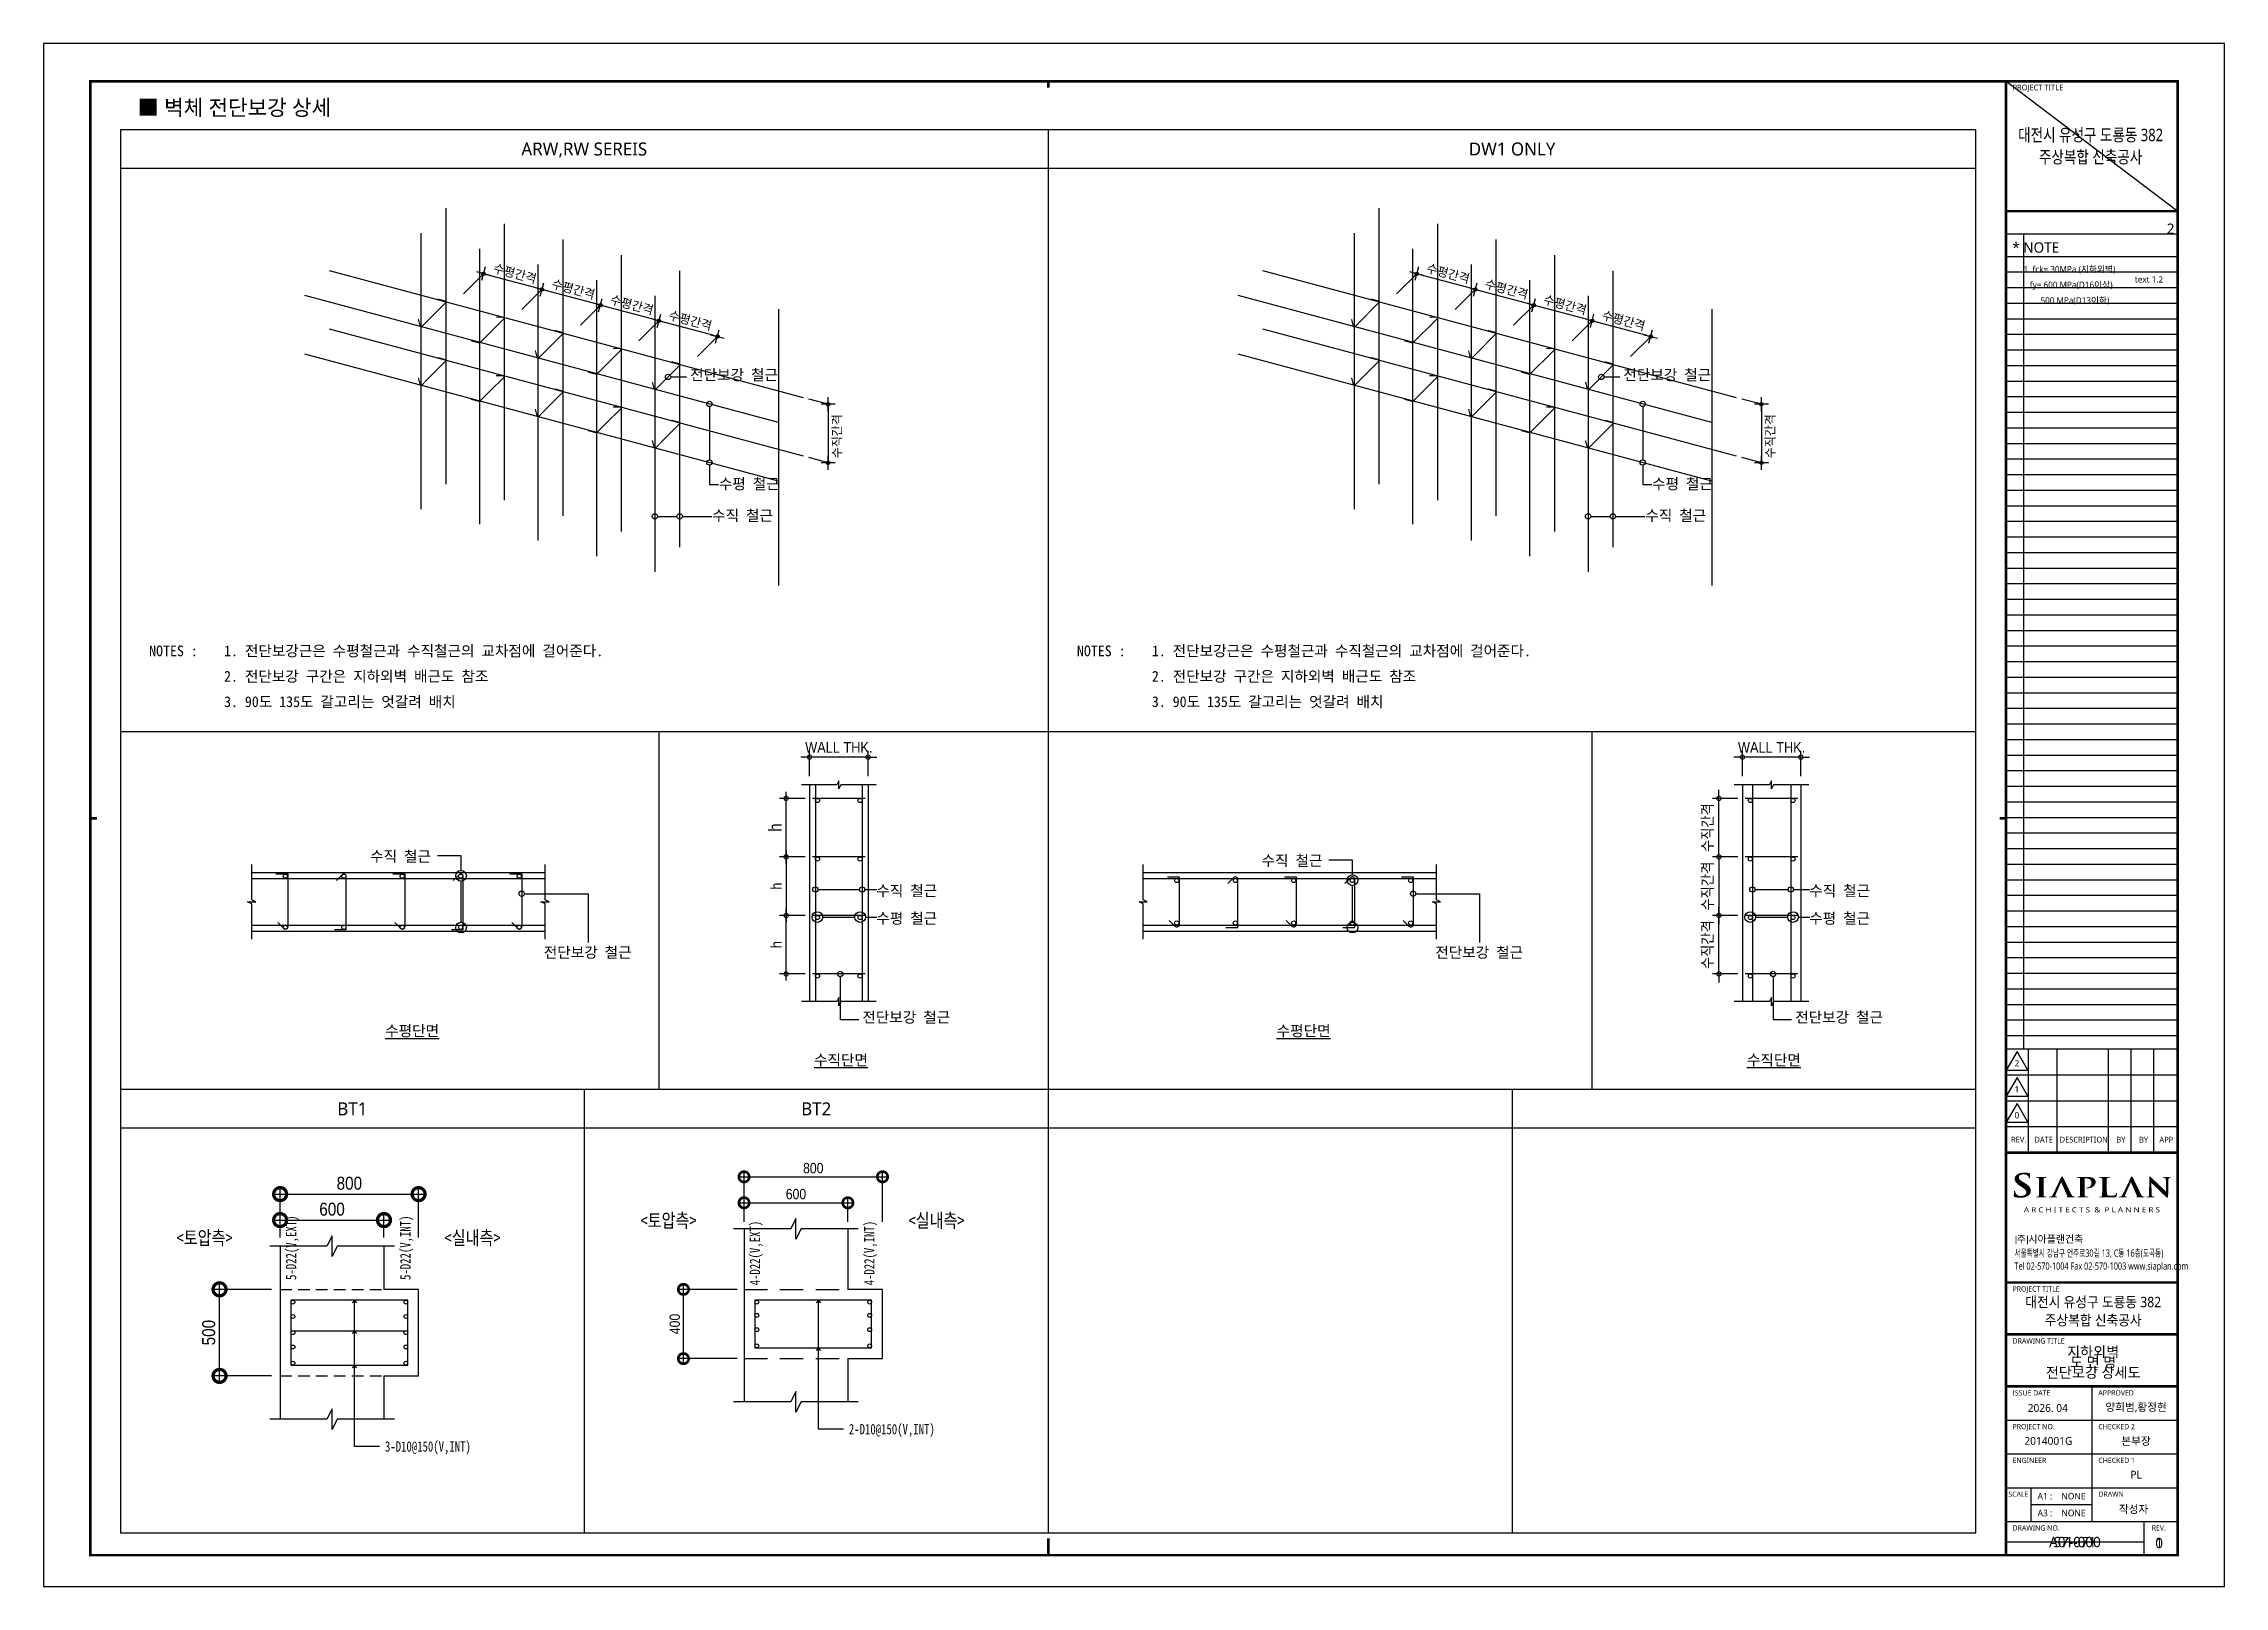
# Model space of a CAD drawing. Header units: millimetres. Extents: x 0 to 252030, y -124740 to 196020.
# Drawn here: x 25230 to 50430, y -53460 to -35640 of the extents above; entities that cross this region are included whole.
import ezdxf
from ezdxf.enums import TextEntityAlignment as Align

# ---------------------------------------------------------------- set-up
doc = ezdxf.new("R2010")
doc.units = ezdxf.units.MM
doc.header["$LTSCALE"] = 30
doc.linetypes.add('HID', pattern=[2.3, 1.5, -0.8])
doc.layers.get('DEFPOINTS').update_dxf_attribs({"color": 142})
for name, color, linetype in [('0-CONC.외곽선', 7, 'Continuous'), ('0-LIST.테두리선', 7, 'Continuous'), ('0-SEC1', 3, 'Continuous'), ('0-TEXT', 3, 'Continuous'), ('0-스터럽', 6, 'Continuous'), ('0-주철근', 2, 'Continuous'), ('0-지시선', 7, 'Continuous'), ('0-치수선', 7, 'Continuous'), ('AA-SHEET-TEXT', 3, 'Continuous'), ('S-CON', 2, 'Continuous'), ('S-철근', 3, 'Continuous'), ('TABLE-1', 3, 'Continuous'), ('TEX', 3, 'Continuous'), ('TEXT', 6, 'Continuous'), ('X-PLAN-B1F$0$A-DIM', 7, 'Continuous'), ('XR-FORM_(도룡동)$0$AA-SHEET', 9, 'Continuous'), ('XR-FORM_(도룡동)$0$Sheet', 7, 'Continuous'), ('XR-FORM_(도룡동)$0$Sheet-text', 3, 'Continuous'), ('XR-FORM_(도룡동)$0$TEXT', 3, 'Continuous')]:
    doc.layers.add(name, color=color, linetype=linetype)
doc.styles.add('X-PLAN-B1F$0$Gdim', font='Dotum.ttf', dxfattribs={"width": 0.9})
doc.styles.add('XR-FORM$0$맑은고딕', font='malgun.ttf')
doc.styles.add('XR-FORM_(도룡동)$0$맑은고딕', font='malgun.ttf')
doc.styles.add('XR-FORM_(도룡동)$0$충북옥천_FORM$0$맑은고딕', font='malgun.ttf')
doc.styles.add('XR-FORM_(도룡동)$1$맑은고딕', font='malgun.ttf')
doc.styles.add('XR-FORM_(도룡동)$2$맑은고딕', font='malgun.ttf')
doc.styles.add('XR-FORM_(도룡동)$3$맑은고딕', font='malgun.ttf')
doc.styles.add('돋음체', font='DotumChe.ttf')
doc.styles.add('맑은 고딕', font='malgun.ttf')
doc.styles.add('맑은고딕', font='malgun.ttf')
doc.dimstyles.new('X-PLAN-B1F$0$Gdim200', dxfattribs={"dimscale": 200, "dimtxt": 3, "dimasz": 6, "dimexe": 1.5, "dimexo": 2, "dimgap": 1, "dimtad": 1, "dimdec": 0, "dimzin": 0, "dimdsep": 46, "dimlunit": 6, "dimtxsty": 'X-PLAN-B1F$0$Gdim', "dimblk": 'X-PLAN-B1F$0$_DotSmall', "dimcen": 1.5, "dimdle": 1.5, "dimclrd": 1, "dimclre": 1, "dimclrt": 256, "dimazin": 0, "dimtfac": 1, "dimtdec": 0, "dimtix": 1, "dimtmove": 2, "dimatfit": 3, "dimldrblk": 'X-PLAN-B1F$0$_DotSmall', "dimfxl": 1.5, "dimtolj": 1, "dimtzin": 0, "dimlwd": -1, "dimlwe": -1, "dimarcsym": 0})

msp = doc.modelspace()

# ---------------------------------------------------------------- texts
at = {"layer": '0-TEXT', "style": '돋음체'}
for s, p in [('전단보강 철근', (32700.69114, -39465.75078, -0.00141)), ('전단보강 철근', (43484.70007, -39465.75078, -0.00141)), ('수평 철근', (33033.19454, -40725.01004, -0.00141)), ('수평 철근', (43817.20347, -40725.01004, -0.00141)), ('수직 철근', (32954.87576, -41091.00696, -0.00141)), ('수직 철근', (43738.88469, -41091.00696, -0.00141)), ('1. 전단보강근은 수평철근과 수직철근의 교차점에 걸어준다.', (27315.22898, -42654.37836, -0.00141)), ('1. 전단보강근은 수평철근과 수직철근의 교차점에 걸어준다.', (38036.47898, -42654.37836, -0.00141)), ('NOTES : ', (26449.5889, -42654.37836, -0.00141)), ('NOTES : ', (37170.8389, -42654.37836, -0.00141)), ('2. 전단보강 구간은 지하외벽 배근도 참조', (27315.22898, -42947.727, -0.00141)), ('2. 전단보강 구간은 지하외벽 배근도 참조', (38036.47898, -42947.727, -0.00141)), ('3. 90도 135도 갈고리는 엇갈려 배치', (27315.22898, -43241.07564, -0.00141)), ('3. 90도 135도 갈고리는 엇갈려 배치', (38036.47898, -43241.07564, -0.00141)), ('수직 철근', (29002.82457, -45027.1675)), ('수직 철근', (39304.38993, -45076.82908)), ('수직 철근', (34852.77192, -45425.25493)), ('수직 철근', (45632.32007, -45425.25493)), ('수평 철근', (34852.77192, -45743.27564)), ('수평 철근', (45632.32007, -45743.27564)), ('전단보강 철근', (31009.87739, -46136.11622)), ('전단보강 철근', (41311.44275, -46136.11622)), ('전단보강 철근', (34690.97157, -46886.19122)), ('전단보강 철근', (45470.51973, -46886.19122)), ('%%U수평단면', (29176.98228, -47043.30779)), ('%%U수평단면', (39478.54764, -47043.30779)), ('%%U수직단면', (34132.61949, -47379.9459)), ('%%U수직단면', (44912.16764, -47379.9459))]:
    msp.add_text(s, height=124.153948, dxfattribs=at).set_placement(p, align=Align.MIDDLE_LEFT)
at = {"layer": '0-TEXT', "style": '돋음체', "width": 0.8}
for s, height, p in [('<토압측>', 160, (26767.03694, -49434.21523)), ('<실내측>', 160, (29863.74735, -49434.21523)), (' 3-D10@150(V,INT)', 120, (29112.45223, -51843.84234))]:
    msp.add_text(s, height=height, dxfattribs=at).set_placement(p, align=Align.MIDDLE_LEFT)
for s, p in [(' 5-D22(V,EXT)', (28089.13616, -49982.84234)), (' 5-D22(V,INT)', (29410.13616, -49982.84234))]:
    msp.add_text(s, height=120, rotation=90, dxfattribs=at).set_placement(p, align=Align.MIDDLE_LEFT)
at = {"layer": '0-TEXT', "char_height": 101.382053, "attachment_point": 5, "style": '돋음체'}
for s, insert, rotation in [('수평간격', (30674.40032, -38300.82165, -0.00141), 344.99999988), ('수평간격', (41458.40925, -38300.82165, -0.00141), 344.99999988), ('수평간격', (31350.28068, -38481.92324, -0.00141), 344.99999988), ('수평간격', (32026.16103, -38663.02484, -0.00141), 344.99999988), ('수평간격', (42134.28961, -38481.92324, -0.00141), 344.99999988), ('수평간격', (42810.16996, -38663.02484, -0.00141), 344.99999988), ('수평간격', (32702.04138, -38844.12643, -0.00141), 344.99999988), ('수평간격', (43486.05031, -38844.12643, -0.00141), 344.99999988), ('수직간격', (34403.39096, -40175.01797), 90), ('수직간격', (45187.39989, -40175.01797), 90)]:
    msp.add_mtext(s, dxfattribs=dict(at, insert=insert, rotation=rotation))
at = {"layer": 'AA-SHEET-TEXT'}
for s, style, p in [('지하외벽', 'XR-FORM$0$맑은고딕', (48913.90026, -50750.0206)), ('전단보강 상세도', 'XR-FORM$0$맑은고딕', (48913.90026, -50990.0206)), ('S7-071', 'XR-FORM_(도룡동)$2$맑은고딕', (48703.50013, -52948.09032)), ('0', '맑은고딕', (49675.95675, -52958.92003))]:
    msp.add_text(s, height=120, dxfattribs=dict(at, style=style)).set_placement(p, align=Align.MIDDLE_CENTER)
for style, p in [('XR-FORM_(도룡동)$0$맑은고딕', (48825.41387, -52417.84788)), ('XR-FORM_(도룡동)$1$맑은고딕', (48825.41387, -52612.61602))]:
    msp.add_text('NONE', height=75, dxfattribs=dict(at, style=style)).set_placement(p, align=Align.MIDDLE_RIGHT)
at = {"layer": 'TEX', "style": '맑은 고딕'}
for s, p in [('ARW,RW SEREIS', (31477.87514, -36857.0165)), ('DW1 ONLY', (42199.12514, -36857.0165)), ('BT1', (28797.56264, -47944.10966)), ('BT2', (34158.18764, -47944.10966))]:
    msp.add_text(s, height=150, dxfattribs=at).set_placement(p, align=Align.MIDDLE_CENTER)
for s, p in [('1. fck= 30MPa (지하외벽)', (48109.3931, -38245.08095)), ('   fy= 600 MPa(D16이상) ', (48109.3931, -38425.08095)), ('        500 MPa(D13이하)', (48109.3931, -38605.08095))]:
    msp.add_text(s, height=72, dxfattribs=at).set_placement(p, align=Align.MIDDLE_LEFT)
at = {"layer": 'TEXT', "style": '맑은 고딕'}
msp.add_text('■ 벽체 전단보강 상세', height=180, dxfattribs=at).set_placement((26316.07557, -36379.02203), align=Align.MIDDLE_LEFT)

# ---------------------------------------------------------------- blocks, each defined once
blk = doc.blocks.new('XR-FORM_(도룡동)$0$S')
at = {"layer": 'XR-FORM_(도룡동)$0$Sheet'}
h = blk.add_hatch(color=6, dxfattribs=at)
edge = h.paths.add_edge_path()
edge.add_spline(control_points=[(76338, 15545), (76338, 15545), (76295, 15571), (76295, 15571), (76172, 15645), (76132, 15687), (76132, 15744), (76132, 15817), (76203, 15865), (76313, 15865), (76409, 15865), (76454, 15832), (76479, 15807), (76511, 15775), (76518, 15737), (76518, 15729), (76518, 15711), (76524, 15702), (76538, 15702), (76557, 15702), (76559, 15724), (76559, 15744), (76559, 15811), (76562, 15848), (76564, 15870), (76564, 15870), (76565, 15890), (76565, 15890), (76565, 15905), (76548, 15908), (76540, 15909), (76494, 15919), (76430, 15930), (76333, 15930), (76119, 15930), (75970, 15833), (75970, 15695), (75970, 15588), (76037, 15502), (76202, 15401), (76202, 15401), (76273, 15357), (76273, 15357), (76398, 15281), (76423, 15225), (76423, 15165), (76423, 15099), (76352, 15030), (76220, 15030), (76155, 15030), (76041, 15045), (76002, 15150), (75994, 15172), (75988, 15197), (75988, 15211), (75988, 15217), (75988, 15236), (75968, 15236), (75948, 15236), (75946, 15209), (75945, 15201), (75945, 15201), (75945, 15197), (75945, 15197), (75943, 15174), (75938, 15104), (75938, 15040), (75938, 15011), (75943, 15004), (75970, 14994), (76035, 14972), (76103, 14962), (76198, 14962), (76298, 14962), (76379, 14979), (76447, 15013), (76575, 15079), (76595, 15177), (76595, 15230), (76595, 15347), (76528, 15430), (76338, 15545)], knot_values=[0, 0, 0, 0, 1, 1, 1, 2, 2, 2, 3, 3, 3, 4, 4, 4, 5, 5, 5, 6, 6, 6, 7, 7, 7, 8, 8, 8, 9, 9, 9, 10, 10, 10, 11, 11, 11, 12, 12, 12, 13, 13, 13, 14, 14, 14, 15, 15, 15, 16, 16, 16, 17, 17, 17, 18, 18, 18, 19, 19, 19, 20, 20, 20, 21, 21, 21, 22, 22, 22, 23, 23, 23, 24, 24, 24, 25, 25, 25, 26, 26, 26, 27, 27, 27, 27], degree=3, periodic=0)
h = blk.add_hatch(color=6, dxfattribs=at)
edge = h.paths.add_edge_path()
edge.add_spline(control_points=[(77180, 15007), (77180, 15007), (77166, 15007), (77166, 15007), (77156, 15007), (77148, 15007), (77134, 15009), (77098, 15014), (77093, 15029), (77089, 15056), (77084, 15098), (77084, 15641), (77086, 15677), (77089, 15714), (77100, 15725), (77131, 15729), (77143, 15731), (77153, 15732), (77163, 15732), (77163, 15732), (77180, 15732), (77180, 15732), (77188, 15732), (77195, 15739), (77195, 15747), (77195, 15755), (77188, 15761), (77180, 15761), (77180, 15761), (76814, 15761), (76814, 15761), (76806, 15761), (76800, 15755), (76800, 15747), (76800, 15739), (76806, 15732), (76814, 15732), (76814, 15732), (76832, 15732), (76832, 15732), (76847, 15732), (76860, 15730), (76871, 15728), (76897, 15723), (76909, 15710), (76912, 15677), (76912, 15677), (76912, 15677), (76912, 15677), (76914, 15650), (76915, 15103), (76908, 15057), (76904, 15025), (76895, 15014), (76873, 15011), (76858, 15008), (76843, 15007), (76827, 15007), (76826, 15007), (76814, 15007), (76814, 15007), (76806, 15007), (76800, 15000), (76800, 14992), (76800, 14984), (76806, 14977), (76814, 14977), (76814, 14977), (77180, 14977), (77180, 14977), (77188, 14977), (77195, 14984), (77195, 14992), (77195, 15000), (77188, 15007), (77180, 15007)], knot_values=[0, 0, 0, 0, 1, 1, 1, 2, 2, 2, 3, 3, 3, 4, 4, 4, 5, 5, 5, 6, 6, 6, 7, 7, 7, 8, 8, 8, 9, 9, 9, 10, 10, 10, 11, 11, 11, 12, 12, 12, 13, 13, 13, 14, 14, 14, 15, 15, 15, 16, 16, 16, 17, 17, 17, 18, 18, 18, 19, 19, 19, 20, 20, 20, 21, 21, 21, 22, 22, 22, 23, 23, 23, 24, 24, 24, 25, 25, 25, 25], degree=3, periodic=0)
h = blk.add_hatch(color=6, dxfattribs=at)
edge = h.paths.add_edge_path()
edge.add_spline(control_points=[(78289, 15008), (78289, 15008), (78256, 15008), (78256, 15008), (78252, 15008), (78248, 15009), (78243, 15010), (78220, 15014), (78192, 15028), (78158, 15085), (78158, 15085), (77848, 15727), (77836, 15749), (77824, 15773), (77816, 15784), (77802, 15784), (77787, 15784), (77771, 15771), (77757, 15741), (77757, 15741), (77450, 15097), (77450, 15097), (77424, 15042), (77401, 15015), (77350, 15010), (77342, 15009), (77328, 15008), (77317, 15008), (77317, 15008), (77304, 15008), (77304, 15008), (77298, 15008), (77292, 15002), (77292, 14994), (77292, 14987), (77298, 14980), (77304, 14980), (77304, 14980), (77609, 14980), (77609, 14980), (77615, 14980), (77621, 14987), (77621, 14994), (77621, 15002), (77615, 15008), (77609, 15008), (77609, 15008), (77576, 15008), (77576, 15008), (77539, 15008), (77534, 15021), (77534, 15033), (77534, 15044), (77540, 15068), (77552, 15094), (77552, 15094), (77762, 15561), (77762, 15561), (77762, 15561), (78005, 15016), (78004, 15016), (78005, 15014), (78005, 15012), (78004, 15010), (78003, 15008), (78001, 15008), (77998, 15008), (77998, 15008), (77984, 15008), (77984, 15008), (77978, 15008), (77972, 15002), (77972, 14994), (77972, 14987), (77978, 14980), (77984, 14980), (77984, 14980), (78289, 14980), (78289, 14980), (78295, 14980), (78301, 14987), (78301, 14994), (78301, 15002), (78295, 15008), (78289, 15008)], knot_values=[0, 0, 0, 0, 1, 1, 1, 2, 2, 2, 3, 3, 3, 4, 4, 4, 5, 5, 5, 6, 6, 6, 7, 7, 7, 8, 8, 8, 9, 9, 9, 10, 10, 10, 11, 11, 11, 12, 12, 12, 13, 13, 13, 14, 14, 14, 15, 15, 15, 16, 16, 16, 17, 17, 17, 18, 18, 18, 19, 19, 19, 20, 20, 20, 21, 21, 21, 22, 22, 22, 23, 23, 23, 24, 24, 24, 25, 25, 25, 26, 26, 26, 27, 27, 27, 28, 28, 28, 28], degree=3, periodic=0)
h = blk.add_hatch(color=250, dxfattribs=at)
edge = h.paths.add_edge_path()
edge.add_spline(control_points=[(78762, 15355), (78740, 15355), (78721, 15354), (78721, 15339), (78721, 15329), (78732, 15327), (78739, 15326), (78739, 15326), (78761, 15325), (78768, 15325), (78956, 15325), (79092, 15431), (79092, 15577), (79092, 15629), (79059, 15678), (79025, 15703), (79003, 15719), (78945, 15762), (78781, 15762), (78781, 15762), (78772, 15762), (78771, 15762), (78771, 15762), (78376, 15762), (78376, 15762), (78367, 15762), (78360, 15756), (78360, 15748), (78360, 15740), (78367, 15734), (78376, 15734), (78376, 15734), (78423, 15734), (78423, 15734), (78429, 15733), (78435, 15733), (78438, 15732), (78480, 15725), (78488, 15709), (78491, 15677), (78491, 15677), (78491, 15677), (78491, 15677), (78493, 15651), (78494, 15108), (78487, 15062), (78481, 15030), (78474, 15013), (78453, 15010), (78437, 15007), (78422, 15006), (78407, 15006), (78406, 15006), (78396, 15006), (78396, 15006), (78387, 15006), (78380, 14999), (78380, 14991), (78380, 14983), (78387, 14977), (78396, 14977), (78396, 14977), (78791, 14977), (78791, 14977), (78800, 14977), (78807, 14983), (78807, 14991), (78807, 14999), (78800, 15006), (78791, 15006), (78791, 15006), (78781, 15006), (78781, 15006), (78761, 15006), (78733, 15008), (78715, 15010), (78681, 15013), (78672, 15031), (78668, 15061), (78662, 15105), (78662, 15684), (78662, 15690), (78662, 15699), (78664, 15704), (78669, 15705), (78679, 15708), (78707, 15709), (78729, 15709), (78757, 15709), (78810, 15704), (78857, 15670), (78924, 15623), (78931, 15562), (78931, 15520), (78931, 15418), (78833, 15355), (78762, 15355)], knot_values=[0, 0, 0, 0, 1, 1, 1, 2, 2, 2, 3, 3, 3, 4, 4, 4, 5, 5, 5, 6, 6, 6, 7, 7, 7, 8, 8, 8, 9, 9, 9, 10, 10, 10, 11, 11, 11, 12, 12, 12, 13, 13, 13, 14, 14, 14, 15, 15, 15, 16, 16, 16, 17, 17, 17, 18, 18, 18, 19, 19, 19, 20, 20, 20, 21, 21, 21, 22, 22, 22, 23, 23, 23, 24, 24, 24, 25, 25, 25, 26, 26, 26, 27, 27, 27, 28, 28, 28, 29, 29, 29, 30, 30, 30, 31, 31, 31, 32, 32, 32, 32], degree=3, periodic=0)
h = blk.add_hatch(color=250, dxfattribs=at)
edge = h.paths.add_edge_path()
edge.add_spline(control_points=[(79896, 15147), (79880, 15147), (79878, 15134), (79877, 15128), (79875, 15109), (79860, 15082), (79845, 15069), (79815, 15043), (79768, 15042), (79696, 15042), (79592, 15042), (79561, 15049), (79541, 15063), (79541, 15063), (79541, 15063), (79541, 15063), (79522, 15076), (79515, 15314), (79515, 15460), (79515, 15617), (79515, 15645), (79518, 15677), (79521, 15714), (79532, 15724), (79562, 15729), (79578, 15731), (79599, 15732), (79612, 15732), (79620, 15732), (79633, 15732), (79638, 15739), (79640, 15742), (79641, 15745), (79641, 15748), (79641, 15756), (79634, 15762), (79626, 15762), (79626, 15762), (79235, 15762), (79235, 15762), (79226, 15762), (79220, 15756), (79220, 15748), (79220, 15743), (79222, 15738), (79227, 15736), (79227, 15735), (79229, 15735), (79229, 15734), (79235, 15732), (79243, 15732), (79247, 15732), (79265, 15732), (79280, 15731), (79290, 15729), (79331, 15722), (79340, 15709), (79342, 15677), (79344, 15651), (79345, 15108), (79338, 15062), (79332, 15030), (79326, 15013), (79304, 15010), (79290, 15007), (79276, 15006), (79262, 15006), (79262, 15006), (79245, 15006), (79245, 15006), (79237, 15006), (79230, 14999), (79230, 14991), (79230, 14983), (79237, 14977), (79245, 14977), (79245, 14977), (79615, 14977), (79615, 14977), (79615, 14977), (79805, 14976), (79805, 14976), (79874, 14976), (79882, 14981), (79891, 15006), (79901, 15036), (79910, 15113), (79910, 15125), (79910, 15135), (79910, 15147), (79896, 15147)], knot_values=[0, 0, 0, 0, 1, 1, 1, 2, 2, 2, 3, 3, 3, 4, 4, 4, 5, 5, 5, 6, 6, 6, 7, 7, 7, 8, 8, 8, 9, 9, 9, 10, 10, 10, 11, 11, 11, 12, 12, 12, 13, 13, 13, 14, 14, 14, 15, 15, 15, 16, 16, 16, 17, 17, 17, 18, 18, 18, 19, 19, 19, 20, 20, 20, 21, 21, 21, 22, 22, 22, 23, 23, 23, 24, 24, 24, 25, 25, 25, 26, 26, 26, 27, 27, 27, 28, 28, 28, 29, 29, 29, 30, 30, 30, 30], degree=3, periodic=0)
h = blk.add_hatch(color=250, dxfattribs=at)
edge = h.paths.add_edge_path()
edge.add_spline(control_points=[(80974, 15008), (80974, 15008), (80942, 15008), (80942, 15008), (80937, 15008), (80933, 15009), (80928, 15010), (80905, 15014), (80878, 15028), (80843, 15085), (80843, 15085), (80533, 15727), (80521, 15749), (80509, 15773), (80501, 15784), (80487, 15784), (80472, 15784), (80457, 15771), (80442, 15741), (80442, 15741), (80135, 15097), (80135, 15097), (80109, 15042), (80086, 15015), (80035, 15010), (80027, 15009), (80013, 15008), (80002, 15008), (80002, 15008), (79989, 15008), (79989, 15008), (79983, 15008), (79977, 15002), (79977, 14994), (79977, 14987), (79983, 14980), (79989, 14980), (79989, 14980), (80294, 14980), (80294, 14980), (80300, 14980), (80306, 14987), (80306, 14994), (80306, 15002), (80300, 15008), (80294, 15008), (80294, 15008), (80261, 15008), (80261, 15008), (80224, 15008), (80219, 15021), (80219, 15033), (80219, 15044), (80225, 15068), (80237, 15094), (80237, 15094), (80447, 15561), (80447, 15561), (80447, 15561), (80690, 15016), (80690, 15016), (80690, 15014), (80690, 15012), (80689, 15010), (80688, 15008), (80686, 15008), (80683, 15008), (80683, 15008), (80669, 15008), (80669, 15008), (80663, 15008), (80657, 15002), (80657, 14994), (80657, 14987), (80663, 14980), (80669, 14980), (80669, 14980), (80974, 14980), (80974, 14980), (80980, 14980), (80986, 14987), (80986, 14994), (80986, 15002), (80980, 15008), (80974, 15008)], knot_values=[0, 0, 0, 0, 1, 1, 1, 2, 2, 2, 3, 3, 3, 4, 4, 4, 5, 5, 5, 6, 6, 6, 7, 7, 7, 8, 8, 8, 9, 9, 9, 10, 10, 10, 11, 11, 11, 12, 12, 12, 13, 13, 13, 14, 14, 14, 15, 15, 15, 16, 16, 16, 17, 17, 17, 18, 18, 18, 19, 19, 19, 20, 20, 20, 21, 21, 21, 22, 22, 22, 23, 23, 23, 24, 24, 24, 25, 25, 25, 26, 26, 26, 27, 27, 27, 28, 28, 28, 28], degree=3, periodic=0)
h = blk.add_hatch(color=250, dxfattribs=at)
edge = h.paths.add_edge_path()
edge.add_spline(control_points=[(81976, 15761), (81976, 15761), (81692, 15761), (81692, 15761), (81686, 15761), (81681, 15755), (81681, 15747), (81681, 15739), (81686, 15732), (81692, 15732), (81692, 15732), (81700, 15732), (81702, 15732), (81718, 15732), (81744, 15732), (81760, 15726), (81783, 15717), (81794, 15705), (81795, 15641), (81795, 15641), (81806, 15233), (81806, 15224), (81806, 15224), (81806, 15202), (81806, 15202), (81797, 15210), (81212, 15762), (81212, 15762), (81199, 15775), (81187, 15784), (81176, 15784), (81158, 15784), (81158, 15750), (81158, 15740), (81158, 15740), (81148, 15134), (81148, 15134), (81147, 15045), (81143, 15018), (81117, 15011), (81101, 15006), (81079, 15006), (81068, 15006), (81067, 15006), (81057, 15006), (81057, 15006), (81051, 15006), (81046, 14999), (81046, 14991), (81046, 14983), (81051, 14976), (81057, 14976), (81057, 14976), (81353, 14976), (81353, 14976), (81359, 14976), (81364, 14983), (81364, 14991), (81364, 14999), (81359, 15006), (81353, 15006), (81353, 15006), (81342, 15006), (81340, 15006), (81324, 15006), (81303, 15006), (81284, 15013), (81268, 15018), (81251, 15035), (81248, 15122), (81248, 15122), (81237, 15522), (81236, 15534), (81241, 15530), (81780, 15014), (81821, 14978), (81833, 14966), (81851, 14966), (81864, 14966), (81880, 14966), (81882, 14986), (81882, 15002), (81882, 15002), (81894, 15649), (81894, 15649), (81895, 15706), (81903, 15722), (81931, 15729), (81944, 15732), (81952, 15732), (81963, 15732), (81965, 15732), (81976, 15732), (81976, 15732), (81982, 15732), (81987, 15739), (81987, 15747), (81987, 15755), (81982, 15761), (81976, 15761)], knot_values=[0, 0, 0, 0, 1, 1, 1, 2, 2, 2, 3, 3, 3, 4, 4, 4, 5, 5, 5, 6, 6, 6, 7, 7, 7, 8, 8, 8, 9, 9, 9, 10, 10, 10, 11, 11, 11, 12, 12, 12, 13, 13, 13, 14, 14, 14, 15, 15, 15, 16, 16, 16, 17, 17, 17, 18, 18, 18, 19, 19, 19, 20, 20, 20, 21, 21, 21, 22, 22, 22, 23, 23, 23, 24, 24, 24, 25, 25, 25, 26, 26, 26, 27, 27, 27, 28, 28, 28, 29, 29, 29, 30, 30, 30, 31, 31, 31, 32, 32, 32, 33, 33, 33, 33], degree=3, periodic=0)
at = {"layer": 'DEFPOINTS'}
for p, q in [((75750, 52950), (82250, 52950)), ((75640, 52073), (82226, 52073)), ((76315, 52073), (76315, 20700)), ((82250, 51196), (75640, 51196)), ((82250, 50596), (75640, 50596)), ((82250, 49996), (75640, 49996)), ((82250, 49396), (75640, 49396)), ((82250, 48796), (75640, 48796)), ((82250, 48196), (75640, 48196)), ((82250, 47596), (75640, 47596)), ((82250, 46996), (75640, 46996)), ((82250, 46396), (75640, 46396)), ((82250, 45796), (75640, 45796)), ((82250, 45196), (75640, 45196)), ((82250, 44596), (75640, 44596)), ((82250, 43996), (75640, 43996)), ((82250, 43396), (75640, 43396)), ((82250, 42796), (75640, 42796)), ((82250, 42196), (75640, 42196)), ((82250, 41596), (75640, 41596)), ((82250, 40996), (75640, 40996)), ((82250, 40396), (75640, 40396)), ((82250, 39796), (75640, 39796)), ((82250, 39196), (75640, 39196)), ((82250, 38596), (75640, 38596)), ((82250, 37996), (75640, 37996)), ((82250, 37396), (75640, 37396)), ((82250, 36796), (75640, 36796)), ((82250, 36196), (75640, 36196)), ((82250, 35596), (75640, 35596)), ((82250, 34996), (75640, 34996)), ((82250, 34396), (75640, 34396)), ((82250, 33796), (75640, 33796)), ((82250, 33196), (75640, 33196)), ((82250, 32596), (75640, 32596)), ((82250, 31996), (75640, 31996)), ((82250, 31396), (75640, 31396)), ((82250, 30796), (75640, 30796)), ((82250, 30196), (75640, 30196)), ((82250, 29596), (75640, 29596)), ((82250, 28996), (75640, 28996)), ((82250, 28396), (75640, 28396)), ((82250, 27796), (75640, 27796)), ((82250, 27196), (75640, 27196)), ((82250, 26596), (75640, 26596)), ((82250, 25996), (75640, 25996)), ((82250, 25396), (75640, 25396)), ((82250, 24796), (75640, 24796)), ((82250, 24196), (75640, 24196)), ((82250, 23596), (75640, 23596)), ((82250, 22996), (75640, 22996)), ((82250, 22396), (75640, 22396)), ((82250, 21796), (75640, 21796)), ((82250, 21196), (75640, 21196)), ((80950, 1706), (75640, 1706))]:
    blk.add_line(p, q, dxfattribs=at)
at = {"layer": 'XR-FORM_(도룡동)$0$AA-SHEET', "const_width": 99.9}
blk.add_lwpolyline([(75750, 52950), (82250, 52950)], dxfattribs=at)
at = {"layer": 'XR-FORM_(도룡동)$0$Sheet'}
for p, q in [((75590, 20700), (82204, 20700)), ((76490, 20700), (76490, 16700)), ((77590, 20700), (77590, 16700)), ((79575, 20700), (79575, 16700)), ((80450, 20700), (80450, 16700)), ((81325, 20700), (81325, 16700)), ((75640, 19700), (82254, 19700)), ((75640, 18700), (82254, 18700)), ((75640, 17700), (82254, 17700)), ((78945, 7700), (78945, 2500)), ((75640, 6400), (82250, 6400)), ((75640, 5100), (82250, 5100)), ((75640, 3800), (82250, 3800)), ((76591, 3798), (76591, 2500)), ((76591, 3149), (78945, 3149)), ((75640, 2500), (82250, 2500)), ((80950, 2500), (80950, 1200))]:
    blk.add_line(p, q, dxfattribs=at)
at = {"layer": 'XR-FORM_(도룡동)$0$Sheet', "const_width": 100}
blk.add_lwpolyline([(1850, 57950), (82250, 57950), (82250, 1200), (1850, 1200)], close=True, dxfattribs=at)
at = {"layer": 'XR-FORM_(도룡동)$0$Sheet', "linetype": 'Continuous', "const_width": 100}
for points in [[(38745, 57950), (38745, 57700)], [(2100, 29575), (1850, 29575)], [(75640, 29575), (75390, 29575)], [(38745, 1846), (38745, 1200)]]:
    blk.add_lwpolyline(points, dxfattribs=at)
at = {"layer": 'XR-FORM_(도룡동)$0$Sheet', "const_width": 100}
for points in [[(75640, 57950), (75640, 1200)], [(75640, 52950), (82250, 52950)], [(75640, 16700), (82250, 16700)], [(75640, 11700), (82250, 11700)], [(75640, 9700), (82250, 9700)], [(75640, 7700), (82250, 7700)]]:
    blk.add_lwpolyline(points, dxfattribs=at)
at = {"layer": 'XR-FORM_(도룡동)$0$Sheet'}
for points in [[(76065, 20589), (75650, 19869), (76481, 19869)], [(76065, 19589), (75650, 18869), (76481, 18869)], [(76065, 18589), (75650, 17869), (76481, 17869)]]:
    blk.add_lwpolyline(points, close=True, dxfattribs=at)
at = {"layer": 'XR-FORM_(도룡동)$0$Sheet', "color": 3, "const_width": 28}
for points in [[(76026, 13508), (76026, 13172)], [(76466, 13508), (76466, 13172)]]:
    blk.add_lwpolyline(points, dxfattribs=at)
at = {"layer": 'DEFPOINTS', "style": 'XR-FORM_(도룡동)$3$맑은고딕'}
blk.add_text('2', height=400, dxfattribs=at).set_placement((82126, 52273), align=Align.MIDDLE_RIGHT)
blk.add_text('text 1.2', height=240, dxfattribs=at).set_placement((80599, 50202))
blk.add_text('도 면 명', height=400, dxfattribs=at).set_placement((78996, 8633), align=Align.MIDDLE_CENTER)
at = {"layer": 'XR-FORM_(도룡동)$0$Sheet', "style": 'XR-FORM_(도룡동)$3$맑은고딕'}
for s, height, p in [('PROJECT TITLE', 220, (75890, 57600)), ('PROJECT TITLE', 200, (75890, 11350)), ('DRAWING TITLE', 200, (75890, 9350)), ('ISSUE DATE', 200, (75890, 7350)), ('APPROVED', 200, (79195, 7350)), ('PROJECT NO. ', 200, (75890, 6050)), ('CHECKED 2 ', 200, (79195, 6050)), ('ENGINEER', 200, (75890, 4750)), ('CHECKED 1 ', 200, (79195, 4750)), ('SCALE', 200, (75730, 3450)), ('DRAWN', 200, (79195, 3450)), ('DRAWING NO.', 200, (75890, 2150)), ('REV.', 200, (81250, 2150))]:
    blk.add_text(s, height=height, dxfattribs=at).set_placement(p)
for s, height, p in [('2', 240, (76059, 20140)), ('1', 240, (76059, 19140)), ('0', 240, (76059, 18140)), (' REV.', 220, (76090, 17200)), ('DATE', 220, (77090, 17200)), ('DESCRIPTION', 220, (78632, 17200)), ('BY', 220, (80062, 17200)), ('BY', 220, (80938, 17200)), ('APP', 220, (81812, 17200))]:
    blk.add_text(s, height=height, dxfattribs=at).set_placement(p, align=Align.MIDDLE)
at = {"layer": 'XR-FORM_(도룡동)$0$Sheet', "color": 3, "style": 'XR-FORM_(도룡동)$3$맑은고딕', "width": 1.2}
blk.add_text('A R C H I T E C T S  &  P L A N N E R S', height=200, dxfattribs=at).set_placement((78947, 14500), align=Align.MIDDLE_CENTER)
at = {"layer": 'XR-FORM_(도룡동)$0$Sheet', "color": 3, "style": 'XR-FORM_(도룡동)$3$맑은고딕'}
blk.add_text('주 시아플랜건축', height=280, dxfattribs=at).set_placement((76057, 13372), align=Align.MIDDLE_LEFT)
at = {"layer": 'XR-FORM_(도룡동)$0$Sheet', "color": 3, "style": 'XR-FORM_(도룡동)$3$맑은고딕', "width": 0.65}
for s, p in [('서울특별시 강남구 언주로30길 13, C동 16층(도곡동)', (75966, 12833)), ('Tel 02-570-1004 Fax 02-570-1003 www.siaplan.com', (75966, 12333))]:
    blk.add_text(s, height=280, dxfattribs=at).set_placement(p, align=Align.MIDDLE_LEFT)
at = {"layer": 'XR-FORM_(도룡동)$0$Sheet-text', "style": 'XR-FORM_(도룡동)$3$맑은고딕'}
blk.add_text('* NOTE', height=400, dxfattribs=at).set_placement((75881, 51550), align=Align.MIDDLE_LEFT)
at = {"layer": 'XR-FORM_(도룡동)$0$TEXT'}
for s, height, style, p in [('2026. 04', 300, 'XR-FORM_(도룡동)$3$맑은고딕', (77247, 6870)), ('A1 : ', 250, 'XR-FORM_(도룡동)$0$충북옥천_FORM$0$맑은고딕', (77179, 3474)), ('A3 : ', 250, 'XR-FORM_(도룡동)$0$충북옥천_FORM$0$맑은고딕', (77179, 2825))]:
    blk.add_text(s, height=height, dxfattribs=dict(at, style=style)).set_placement(p, align=Align.MIDDLE_CENTER)
at = {"layer": 'XR-FORM_(도룡동)$0$TEXT', "style": 'XR-FORM_(도룡동)$3$맑은고딕'}
blk.add_text('양희범,황정현', height=300, dxfattribs=at).set_placement((80649, 6901), align=Align.MIDDLE)
blk = doc.blocks.new('XR-FORM_(도룡동)', base_point=(101.33, -56114.51))
at = {"layer": 'DEFPOINTS'}
blk.add_line((377.95, 289.75), (411, 264.75), dxfattribs=at)
blk.add_lwpolyline([(0, 0), (420, 0), (420, 297), (0, 297)], close=True, dxfattribs=at)
at = {"xscale": 0.005, "yscale": 0.005, "zscale": 0.005}
blk.add_blockref('XR-FORM_(도룡동)$0$S', (-0.25, 0), dxfattribs=at)
at = {"layer": 'DEFPOINTS', "style": 'XR-FORM_(도룡동)$3$맑은고딕'}
for s, p in [('2014001G', (386.1, 28.01)), ('본부장', (402.99, 28.01)), ('PL', (402.99, 21.51))]:
    blk.add_text(s, height=1.5, dxfattribs=at).set_placement(p, align=Align.MIDDLE)
for p in [(393.26, 17.37), (393.26, 14.12)]:
    blk.add_text('NONE', height=1.25, dxfattribs=at).set_placement(p, align=Align.MIDDLE_RIGHT)
for s, height, p in [('작성자', 1.5, (402.51, 14.85)), ('A01-000', 2, (391.22, 8.53))]:
    blk.add_text(s, height=height, dxfattribs=at).set_placement(p, align=Align.MIDDLE_CENTER)
at = {"layer": 'XR-FORM_(도룡동)$0$Sheet-text', "style": 'XR-FORM_(도룡동)$3$맑은고딕', "width": 0.8}
for s, p in [('대전시 유성구 도룡동 382', (394.23, 279.42)), ('주상복합 신축공사', (394.23, 275.17))]:
    blk.add_text(s, height=2.4, dxfattribs=at).set_placement(p, align=Align.MIDDLE_CENTER)
at = {"layer": 'XR-FORM_(도룡동)$0$TEXT', "style": 'XR-FORM_(도룡동)$3$맑은고딕', "width": 0.9}
for s, p in [('대전시 유성구 도룡동 382', (394.73, 54.74)), ('주상복합 신축공사', (394.73, 51.24))]:
    blk.add_text(s, height=2, dxfattribs=at).set_placement(p, align=Align.MIDDLE_CENTER)
at = {"layer": 'XR-FORM_(도룡동)$0$TEXT', "style": 'XR-FORM_(도룡동)$3$맑은고딕'}
blk.add_text('1', height=2, dxfattribs=at).set_placement((407.43, 8.35), align=Align.MIDDLE_CENTER)
blk = doc.blocks.new('DIMDOT')
at = {"linetype": 'Continuous'}
for p, q in [((-2, 0), (2, 0)), ((0, -2), (0, 2))]:
    blk.add_line(p, q, dxfattribs=at)
for radius in [0.5, 0.25]:
    blk.add_circle((0, 0), radius, dxfattribs=at)
blk = doc.blocks.new('X-PLAN-B1F$0$_DotSmall')
at = {"color": 0, "linetype": 'ByBlock', "const_width": 0.5}
blk.add_lwpolyline([(-0.0625, 0, 1), (0.0625, 0, 1)], format="xyb", close=True, dxfattribs=at)
blk = doc.blocks.new('*D8')
at = {"layer": 'DEFPOINTS', "color": 0, "transparency": 16777216}
for p in [(34129, -45034), (33810, -45710), (34129, -45710)]:
    blk.add_point(p, dxfattribs=at)
at = {"layer": 'X-PLAN-B1F$0$A-DIM', "color": 1, "transparency": 16777216}
for p, q in [((34029, -45034), (33735, -45034)), ((33810, -44959), (33810, -45785)), ((34029, -45710), (33735, -45710))]:
    blk.add_line(p, q, dxfattribs=at)
at = {"layer": 'X-PLAN-B1F$0$A-DIM', "color": 1, "transparency": 16777216, "xscale": 100, "yscale": 100, "zscale": 100}
for p, rotation in [((33810, -45034), 89.9999999999772), ((33810, -45710), 269.9999999999772)]:
    blk.add_blockref('X-PLAN-B1F$0$_DotSmall', p, dxfattribs=dict(at, rotation=rotation))
at = {"layer": 'X-PLAN-B1F$0$A-DIM', "transparency": 16777216, "insert": (33697, -45372), "char_height": 125, "attachment_point": 5, "rotation": 90, "style": 'X-PLAN-B1F$0$Gdim'}
blk.add_mtext('\\A1;h', dxfattribs=at)
blk = doc.blocks.new('*D9')
at = {"layer": 'DEFPOINTS', "color": 0, "transparency": 16777216}
for p in [(33810, -44358), (34129, -44358), (34129, -45034)]:
    blk.add_point(p, dxfattribs=at)
at = {"layer": 'X-PLAN-B1F$0$A-DIM', "color": 1, "transparency": 16777216}
for p, q in [((33810, -45109), (33810, -44283)), ((34029, -44358), (33735, -44358)), ((34029, -45034), (33735, -45034))]:
    blk.add_line(p, q, dxfattribs=at)
at = {"layer": 'X-PLAN-B1F$0$A-DIM', "color": 1, "transparency": 16777216, "xscale": 100, "yscale": 100, "zscale": 100}
for p, rotation in [((33810, -44358), 89.9999999999772), ((33810, -45034), 269.9999999999772)]:
    blk.add_blockref('X-PLAN-B1F$0$_DotSmall', p, dxfattribs=dict(at, rotation=rotation))
at = {"layer": 'X-PLAN-B1F$0$A-DIM', "transparency": 16777216, "insert": (33685, -44696), "char_height": 150, "attachment_point": 5, "rotation": 90, "style": 'X-PLAN-B1F$0$Gdim'}
blk.add_mtext('\\A1;h', dxfattribs=at)
blk = doc.blocks.new('*D10')
at = {"layer": 'DEFPOINTS', "color": 0, "transparency": 16777216}
for p in [(34081, -43882), (34081, -44201), (34757, -44201)]:
    blk.add_point(p, dxfattribs=at)
at = {"layer": 'X-PLAN-B1F$0$A-DIM', "color": 1, "transparency": 16777216}
for p, q in [((34081, -44101), (34081, -43807)), ((34757, -44101), (34757, -43807)), ((34081, -43882), (33981, -43882)), ((34757, -43882), (34081, -43882)), ((34757, -43882), (34857, -43882))]:
    blk.add_line(p, q, dxfattribs=at)
at = {"layer": 'X-PLAN-B1F$0$A-DIM', "color": 1, "transparency": 16777216, "xscale": 100, "yscale": 100, "zscale": 100}
for p, rotation in [((34081, -43882), 359.9999999999772), ((34757, -43882), 179.9999999999772)]:
    blk.add_blockref('X-PLAN-B1F$0$_DotSmall', p, dxfattribs=dict(at, rotation=rotation))
at = {"layer": 'X-PLAN-B1F$0$A-DIM', "transparency": 16777216, "insert": (34419, -43769), "char_height": 125, "attachment_point": 5, "style": 'X-PLAN-B1F$0$Gdim'}
blk.add_mtext('\\A1;WALL THK.', dxfattribs=at)
blk = doc.blocks.new('*D11')
at = {"layer": 'DEFPOINTS', "color": 0, "transparency": 16777216}
for p in [(33810, -45710), (34129, -45710), (34129, -46386)]:
    blk.add_point(p, dxfattribs=at)
at = {"layer": 'X-PLAN-B1F$0$A-DIM', "color": 1, "transparency": 16777216}
for p, q in [((34029, -45710), (33735, -45710)), ((33810, -46461), (33810, -45635)), ((34029, -46386), (33735, -46386))]:
    blk.add_line(p, q, dxfattribs=at)
at = {"layer": 'X-PLAN-B1F$0$A-DIM', "color": 1, "transparency": 16777216, "xscale": 100, "yscale": 100, "zscale": 100}
for p, rotation in [((33810, -45710), 89.9999999999772), ((33810, -46386), 269.9999999999772)]:
    blk.add_blockref('X-PLAN-B1F$0$_DotSmall', p, dxfattribs=dict(at, rotation=rotation))
at = {"layer": 'X-PLAN-B1F$0$A-DIM', "transparency": 16777216, "insert": (33697, -46048), "char_height": 125, "attachment_point": 5, "rotation": 90, "style": 'X-PLAN-B1F$0$Gdim'}
blk.add_mtext('\\A1;h', dxfattribs=at)
blk = doc.blocks.new('*D12')
at = {"layer": 'DEFPOINTS', "color": 0, "transparency": 16777216}
for p in [(44908, -45034), (44589, -45710), (44908, -45710)]:
    blk.add_point(p, dxfattribs=at)
at = {"layer": 'X-PLAN-B1F$0$A-DIM', "color": 1, "transparency": 16777216}
for p, q in [((44808, -45034), (44514, -45034)), ((44589, -45034), (44589, -44934)), ((44589, -45034), (44589, -45710)), ((44808, -45710), (44514, -45710)), ((44589, -45710), (44589, -45810))]:
    blk.add_line(p, q, dxfattribs=at)
at = {"layer": 'X-PLAN-B1F$0$A-DIM', "color": 1, "transparency": 16777216, "xscale": 100, "yscale": 100, "zscale": 100}
for p, rotation in [((44589, -45034), 269.9999999999772), ((44589, -45710), 89.9999999999772)]:
    blk.add_blockref('X-PLAN-B1F$0$_DotSmall', p, dxfattribs=dict(at, rotation=rotation))
at = {"layer": 'X-PLAN-B1F$0$A-DIM', "transparency": 16777216, "insert": (44462, -45372), "char_height": 125, "attachment_point": 5, "rotation": 90, "style": 'X-PLAN-B1F$0$Gdim'}
blk.add_mtext('\\A1;수직간격', dxfattribs=at)
blk = doc.blocks.new('*D13')
at = {"layer": 'DEFPOINTS', "color": 0, "transparency": 16777216}
for p in [(44589, -44358), (44908, -44358), (44908, -45034)]:
    blk.add_point(p, dxfattribs=at)
at = {"layer": 'X-PLAN-B1F$0$A-DIM', "color": 1, "transparency": 16777216}
for p, q in [((44589, -44358), (44589, -44258)), ((44808, -44358), (44514, -44358)), ((44589, -45034), (44589, -44358)), ((44808, -45034), (44514, -45034)), ((44589, -45034), (44589, -45134))]:
    blk.add_line(p, q, dxfattribs=at)
at = {"layer": 'X-PLAN-B1F$0$A-DIM', "color": 1, "transparency": 16777216, "xscale": 100, "yscale": 100, "zscale": 100}
for p, rotation in [((44589, -44358), 269.9999999999772), ((44589, -45034), 89.9999999999772)]:
    blk.add_blockref('X-PLAN-B1F$0$_DotSmall', p, dxfattribs=dict(at, rotation=rotation))
at = {"layer": 'X-PLAN-B1F$0$A-DIM', "transparency": 16777216, "insert": (44462, -44696), "char_height": 125, "attachment_point": 5, "rotation": 90, "style": 'X-PLAN-B1F$0$Gdim'}
blk.add_mtext('\\A1;수직간격', dxfattribs=at)
blk = doc.blocks.new('*D14')
at = {"layer": 'DEFPOINTS', "color": 0, "transparency": 16777216}
for p in [(44860, -43882), (44860, -44201), (45536, -44201)]:
    blk.add_point(p, dxfattribs=at)
at = {"layer": 'X-PLAN-B1F$0$A-DIM', "color": 1, "transparency": 16777216}
for p, q in [((44860, -44101), (44860, -43807)), ((45536, -44101), (45536, -43807)), ((44860, -43882), (44760, -43882)), ((45536, -43882), (44860, -43882)), ((45536, -43882), (45636, -43882))]:
    blk.add_line(p, q, dxfattribs=at)
at = {"layer": 'X-PLAN-B1F$0$A-DIM', "color": 1, "transparency": 16777216, "xscale": 100, "yscale": 100, "zscale": 100}
for p, rotation in [((44860, -43882), 359.9999999999772), ((45536, -43882), 179.9999999999772)]:
    blk.add_blockref('X-PLAN-B1F$0$_DotSmall', p, dxfattribs=dict(at, rotation=rotation))
at = {"layer": 'X-PLAN-B1F$0$A-DIM', "transparency": 16777216, "insert": (45198, -43769), "char_height": 125, "attachment_point": 5, "style": 'X-PLAN-B1F$0$Gdim'}
blk.add_mtext('\\A1;WALL THK.', dxfattribs=at)
blk = doc.blocks.new('*D15')
at = {"layer": 'DEFPOINTS', "color": 0, "transparency": 16777216}
for p in [(44589, -45710), (44908, -45710), (44908, -46386)]:
    blk.add_point(p, dxfattribs=at)
at = {"layer": 'X-PLAN-B1F$0$A-DIM', "color": 1, "transparency": 16777216}
for p, q in [((44589, -45710), (44589, -45610)), ((44808, -45710), (44514, -45710)), ((44589, -46386), (44589, -45710)), ((44808, -46386), (44514, -46386)), ((44589, -46386), (44589, -46486))]:
    blk.add_line(p, q, dxfattribs=at)
at = {"layer": 'X-PLAN-B1F$0$A-DIM', "color": 1, "transparency": 16777216, "xscale": 100, "yscale": 100, "zscale": 100}
for p, rotation in [((44589, -45710), 269.9999999999772), ((44589, -46386), 89.9999999999772)]:
    blk.add_blockref('X-PLAN-B1F$0$_DotSmall', p, dxfattribs=dict(at, rotation=rotation))
at = {"layer": 'X-PLAN-B1F$0$A-DIM', "transparency": 16777216, "insert": (44462, -46048), "char_height": 125, "attachment_point": 5, "rotation": 90, "style": 'X-PLAN-B1F$0$Gdim'}
blk.add_mtext('\\A1;수직간격', dxfattribs=at)
blk = doc.blocks.new('*D29')
at = {"layer": 'DEFPOINTS', "color": 0, "transparency": 16777216}
for p in [(27263, -50029), (27963, -50029), (27963, -51029)]:
    blk.add_point(p, dxfattribs=at)
at = {"layer": 'X-PLAN-B1F$0$A-DIM', "color": 1, "transparency": 16777216}
for p, q in [((27863, -50029), (27188, -50029)), ((27263, -51104), (27263, -49954)), ((27863, -51029), (27188, -51029))]:
    blk.add_line(p, q, dxfattribs=at)
at = {"layer": 'X-PLAN-B1F$0$A-DIM', "color": 1, "transparency": 16777216, "xscale": 300, "yscale": 300, "zscale": 300}
for p, rotation in [((27263, -50029), 90), ((27263, -51029), 270)]:
    blk.add_blockref('X-PLAN-B1F$0$_DotSmall', p, dxfattribs=dict(at, rotation=rotation))
at = {"layer": 'X-PLAN-B1F$0$A-DIM', "transparency": 16777216, "insert": (27138, -50529), "char_height": 150, "attachment_point": 5, "rotation": 90, "style": 'X-PLAN-B1F$0$Gdim'}
blk.add_mtext('\\A1;500', dxfattribs=at)
blk = doc.blocks.new('*D30')
at = {"layer": 'DEFPOINTS', "color": 0, "transparency": 16777216}
for p in [(29163, -49229), (27963, -49529), (29163, -49529)]:
    blk.add_point(p, dxfattribs=at)
at = {"layer": 'X-PLAN-B1F$0$A-DIM', "color": 1, "transparency": 16777216}
for p, q in [((27888, -49229), (29238, -49229)), ((27963, -49429), (27963, -49154)), ((29163, -49429), (29163, -49154))]:
    blk.add_line(p, q, dxfattribs=at)
at = {"layer": 'X-PLAN-B1F$0$A-DIM', "color": 1, "transparency": 16777216, "xscale": 300, "yscale": 300, "zscale": 300, "rotation": 180}
blk.add_blockref('X-PLAN-B1F$0$_DotSmall', (27963, -49229), dxfattribs=at)
at = {"layer": 'X-PLAN-B1F$0$A-DIM', "color": 1, "transparency": 16777216, "xscale": 300, "yscale": 300, "zscale": 300}
blk.add_blockref('X-PLAN-B1F$0$_DotSmall', (29163, -49229), dxfattribs=at)
at = {"layer": 'X-PLAN-B1F$0$A-DIM', "transparency": 16777216, "insert": (28563, -49104), "char_height": 150, "attachment_point": 5, "style": 'X-PLAN-B1F$0$Gdim'}
blk.add_mtext('\\A1;600', dxfattribs=at)
blk = doc.blocks.new('*D31')
at = {"layer": 'DEFPOINTS', "color": 0, "transparency": 16777216}
for p in [(29563, -48929), (27963, -49529), (29563, -49529)]:
    blk.add_point(p, dxfattribs=at)
at = {"layer": 'X-PLAN-B1F$0$A-DIM', "color": 1, "transparency": 16777216}
for p, q in [((27963, -49429), (27963, -48854)), ((29563, -49429), (29563, -48854)), ((27888, -48929), (29638, -48929))]:
    blk.add_line(p, q, dxfattribs=at)
at = {"layer": 'X-PLAN-B1F$0$A-DIM', "color": 1, "transparency": 16777216, "xscale": 300, "yscale": 300, "zscale": 300, "rotation": 180}
blk.add_blockref('X-PLAN-B1F$0$_DotSmall', (27963, -48929), dxfattribs=at)
at = {"layer": 'X-PLAN-B1F$0$A-DIM', "color": 1, "transparency": 16777216, "xscale": 300, "yscale": 300, "zscale": 300}
blk.add_blockref('X-PLAN-B1F$0$_DotSmall', (29563, -48929), dxfattribs=at)
at = {"layer": 'X-PLAN-B1F$0$A-DIM', "transparency": 16777216, "insert": (28763, -48804), "char_height": 150, "attachment_point": 5, "style": 'X-PLAN-B1F$0$Gdim'}
blk.add_mtext('\\A1;800', dxfattribs=at)
blk = doc.blocks.new('*D1342')
at = {"layer": 'DEFPOINTS', "color": 0, "transparency": 16777216}
for p in [(-350, 400), (0, 400), (0, 0)]:
    blk.add_point(p, dxfattribs=at)
at = {"layer": 'X-PLAN-B1F$0$A-DIM', "color": 1, "transparency": 16777216}
for p, q in [((-40, 400), (-380, 400)), ((-350, -30), (-350, 430)), ((-40, 0), (-380, 0))]:
    blk.add_line(p, q, dxfattribs=at)
at = {"layer": 'X-PLAN-B1F$0$A-DIM', "color": 1, "transparency": 16777216, "xscale": 120, "yscale": 120, "zscale": 120}
for p, rotation in [((-350, 400), 90), ((-350, 0), 270)]:
    blk.add_blockref('X-PLAN-B1F$0$_DotSmall', p, dxfattribs=dict(at, rotation=rotation))
at = {"layer": 'X-PLAN-B1F$0$A-DIM', "transparency": 16777216, "insert": (-400, 200), "char_height": 60, "attachment_point": 5, "rotation": 90, "style": 'X-PLAN-B1F$0$Gdim'}
blk.add_mtext('\\A1;400', dxfattribs=at)
blk = doc.blocks.new('*D1343')
at = {"layer": 'DEFPOINTS', "color": 0, "transparency": 16777216}
for p in [(600, 900), (0, 750), (600, 750)]:
    blk.add_point(p, dxfattribs=at)
at = {"layer": 'X-PLAN-B1F$0$A-DIM', "color": 1, "transparency": 16777216}
for p, q in [((-30, 900), (630, 900)), ((0, 790), (0, 930)), ((600, 790), (600, 930))]:
    blk.add_line(p, q, dxfattribs=at)
at = {"layer": 'X-PLAN-B1F$0$A-DIM', "color": 1, "transparency": 16777216, "xscale": 120, "yscale": 120, "zscale": 120, "rotation": 180}
blk.add_blockref('X-PLAN-B1F$0$_DotSmall', (0, 900), dxfattribs=at)
at = {"layer": 'X-PLAN-B1F$0$A-DIM', "color": 1, "transparency": 16777216, "xscale": 120, "yscale": 120, "zscale": 120}
blk.add_blockref('X-PLAN-B1F$0$_DotSmall', (600, 900), dxfattribs=at)
at = {"layer": 'X-PLAN-B1F$0$A-DIM', "transparency": 16777216, "insert": (300, 950), "char_height": 60, "attachment_point": 5, "style": 'X-PLAN-B1F$0$Gdim'}
blk.add_mtext('\\A1;600', dxfattribs=at)
blk = doc.blocks.new('*D1344')
at = {"layer": 'DEFPOINTS', "color": 0, "transparency": 16777216}
for p in [(800, 1050), (0, 750), (800, 750)]:
    blk.add_point(p, dxfattribs=at)
at = {"layer": 'X-PLAN-B1F$0$A-DIM', "color": 1, "transparency": 16777216}
for p, q in [((-30, 1050), (830, 1050)), ((0, 790), (0, 1080)), ((800, 790), (800, 1080))]:
    blk.add_line(p, q, dxfattribs=at)
at = {"layer": 'X-PLAN-B1F$0$A-DIM', "color": 1, "transparency": 16777216, "xscale": 120, "yscale": 120, "zscale": 120, "rotation": 180}
blk.add_blockref('X-PLAN-B1F$0$_DotSmall', (0, 1050), dxfattribs=at)
at = {"layer": 'X-PLAN-B1F$0$A-DIM', "color": 1, "transparency": 16777216, "xscale": 120, "yscale": 120, "zscale": 120}
blk.add_blockref('X-PLAN-B1F$0$_DotSmall', (800, 1050), dxfattribs=at)
at = {"layer": 'X-PLAN-B1F$0$A-DIM', "transparency": 16777216, "insert": (400, 1100), "char_height": 60, "attachment_point": 5, "style": 'X-PLAN-B1F$0$Gdim'}
blk.add_mtext('\\A1;800', dxfattribs=at)
blk = doc.blocks.new('A$C7bad964e')
at = {"layer": '0-주철근'}
blk.add_lwpolyline([(737.3, 62.7), (737.3, 337.3), (62.7, 337.3), (62.7, 62.7)], close=True, dxfattribs=at)
at = {"layer": '0-주철근', "lineweight": -2}
for centre in [(73.8, 326.2), (73.8, 250), (726.2, 326.2), (726.2, 250), (73.8, 167.4), (726.2, 167.4), (73.8, 73.8), (726.2, 73.8)]:
    blk.add_circle(centre, 11.1, dxfattribs=at)
at = {"layer": '0-지시선'}
for p, q in [((430, -407.2), (430, 337.3)), ((574.7, -407.2), (430, -407.2))]:
    blk.add_line(p, q, dxfattribs=at)
for points in [[(443.3, 322.3), (430, 337.3), (416.7, 322.3)], [(443.3, 47.7), (430, 62.7), (416.7, 47.7)]]:
    blk.add_lwpolyline(points, dxfattribs=at)
at = {"layer": 'S-CON', "color": 4, "linetype": 'Continuous', "lineweight": -2}
for p, q in [((0, 750), (0, -250)), ((600, 750), (600, 400)), ((800, 400), (600, 400)), ((800, 0), (800, 400)), ((600, 0), (800, 0)), ((600, 0), (600, -250))]:
    blk.add_line(p, q, dxfattribs=at)
at = {"layer": 'S-CON', "color": 4, "linetype": 'HID', "lineweight": -2, "ltscale": 3}
for p, q in [((0, 400), (600, 400)), ((0, 0), (600, 0))]:
    blk.add_line(p, q, dxfattribs=at)
at = {"layer": 'S-CON', "color": 4, "linetype": 'Continuous', "lineweight": -2}
for points in [[(660, 750), (330, 750), (300, 690), (300, 810), (270, 750), (-60, 750)], [(660, -250), (330, -250), (300, -310), (300, -190), (270, -250), (-60, -250)]]:
    blk.add_lwpolyline(points, dxfattribs=at)
at = {"layer": '0-TEXT', "style": '돋음체', "width": 0.8}
for s, height, p in [('<토압측>', 80, (-598, 797.6)), ('<실내측>', 80, (950.3, 797.6)), (' 2-D10@150(V,INT)', 60, (574.7, -407.2))]:
    blk.add_text(s, height=height, dxfattribs=at).set_placement(p, align=Align.MIDDLE_LEFT)
for s, p in [('4-D22(V,EXT)', (63, 423.3)), ('4-D22(V,INT)', (723.5, 423.3))]:
    blk.add_text(s, height=60, rotation=90, dxfattribs=at).set_placement(p, align=Align.MIDDLE_LEFT)
at = {"layer": 'X-PLAN-B1F$0$A-DIM'}
for base, p2, picture, middle in [((800, 1050), (800, 750), '*D1344', (400, 1100)), ((600, 900), (600, 750), '*D1343', (300, 950))]:
    dim = blk.add_linear_dim(base=base, p1=(0, 750), p2=p2, dimstyle='X-PLAN-B1F$0$Gdim200', override={"dimscale": 20, "dimblk": 'X-PLAN-B1F$0$_DotSmall'}, dxfattribs=at)
    dim.commit()
    dim.dimension.update_dxf_attribs({"geometry": picture, "text_midpoint": middle})
dim = blk.add_linear_dim(base=(-350, 400), p1=(0, 0), p2=(0, 400), angle=90, dimstyle='X-PLAN-B1F$0$Gdim200', override={"dimscale": 20, "dimblk": 'X-PLAN-B1F$0$_DotSmall'}, dxfattribs=at)
dim.commit()
dim.dimension.update_dxf_attribs({"geometry": '*D1342', "text_midpoint": (-400, 200)})

# ---------------------------------------------------------------- dimensions: what is measured, and where the dimension line sits
at = {"layer": 'X-PLAN-B1F$0$A-DIM'}
for base, p1, p2, text, override, picture, middle in [((34080.63409, -43881.63217), (34756.51444, -44200.86774), (34080.63409, -44200.86774), 'WALL THK.', {"dimscale": 50, "dimtxt": 2.5, "dimasz": 2, "dimblk": 'X-PLAN-B1F$0$_DotSmall'}, '*D10', (34418.57426, -43769.04736)), ((44860.18224, -43881.63217), (45536.06259, -44200.86774), (44860.18224, -44200.86774), 'WALL THK.', {"dimscale": 50, "dimtxt": 2.5, "dimasz": 2, "dimblk": 'X-PLAN-B1F$0$_DotSmall'}, '*D14', (45198.12242, -43769.04736)), ((29563.09791, -48929.42831), (27963.09791, -49529.42831), (29563.09791, -49529.42831), '800', {"dimscale": 50, "dimblk": 'X-PLAN-B1F$0$_DotSmall'}, '*D31', (28763.09791, -48804.32655)), ((29163.09791, -49229.42831), (27963.09791, -49529.42831), (29163.09791, -49529.42831), '600', {"dimscale": 50, "dimblk": 'X-PLAN-B1F$0$_DotSmall'}, '*D30', (28563.09791, -49104.32655))]:
    dim = msp.add_linear_dim(base=base, p1=p1, p2=p2, text=text, dimstyle='X-PLAN-B1F$0$Gdim200', override=override, dxfattribs=at)
    dim.commit()
    dim.dimension.update_dxf_attribs({"geometry": picture, "text_midpoint": middle})
for base, p1, p2, text, override, picture, middle in [((33809.65069, -44358.00552), (34128.88626, -45033.88588), (34128.88626, -44358.00552), 'h', {"dimscale": 50, "dimasz": 2, "dimblk": 'X-PLAN-B1F$0$_DotSmall'}, '*D9', (33684.54893, -44695.9457)), ((44589.19885, -44358.00552), (44908.43442, -45033.88588), (44908.43442, -44358.00552), '수직간격', {"dimscale": 50, "dimtxt": 2.5, "dimasz": 2, "dimblk": 'X-PLAN-B1F$0$_DotSmall'}, '*D13', (44461.60387, -44695.9457)), ((33809.65069, -45709.76623), (34128.88626, -45033.88588), (34128.88626, -45709.76623), 'h', {"dimscale": 50, "dimtxt": 2.5, "dimasz": 2, "dimblk": 'X-PLAN-B1F$0$_DotSmall'}, '*D8', (33697.06589, -45371.82605)), ((44589.19885, -45709.76623), (44908.43442, -45033.88588), (44908.43442, -45709.76623), '수직간격', {"dimscale": 50, "dimtxt": 2.5, "dimasz": 2, "dimblk": 'X-PLAN-B1F$0$_DotSmall'}, '*D12', (44461.60387, -45371.82605)), ((44589.19885, -45709.76623), (44908.43442, -46385.64658), (44908.43442, -45709.76623), '수직간격', {"dimscale": 50, "dimtxt": 2.5, "dimasz": 2, "dimblk": 'X-PLAN-B1F$0$_DotSmall'}, '*D15', (44461.60387, -46047.70641)), ((33809.65069, -45709.76623), (34128.88626, -46385.64658), (34128.88626, -45709.76623), 'h', {"dimscale": 50, "dimtxt": 2.5, "dimasz": 2, "dimblk": 'X-PLAN-B1F$0$_DotSmall'}, '*D11', (33697.06589, -46047.70641)), ((27263.09791, -50029.42831), (27963.09791, -51029.42831), (27963.09791, -50029.42831), '500', {"dimscale": 50, "dimblk": 'X-PLAN-B1F$0$_DotSmall'}, '*D29', (27137.99614, -50529.42831))]:
    dim = msp.add_linear_dim(base=base, p1=p1, p2=p2, angle=90, text=text, dimstyle='X-PLAN-B1F$0$Gdim200', override=override, dxfattribs=at)
    dim.commit()
    dim.dimension.update_dxf_attribs({"geometry": picture, "text_midpoint": middle})

# ---------------------------------------------------------------- linework, layer by layer
at = {"layer": '0-CONC.외곽선', "linetype": 'Continuous'}
for p, q in [((34080.63409, -44200.86774), (34080.63409, -46706.12601)), ((34756.51444, -44200.86774), (34756.51444, -46706.12601)), ((44860.18224, -44200.86774), (44860.18224, -46706.12601)), ((45536.06259, -44200.86774), (45536.06259, -46706.12601)), ((27634.28852, -45214.07096), (31023.85197, -45214.07096)), ((37935.85388, -45214.07096), (41325.41733, -45214.07096)), ((27634.28852, -45889.95131), (31023.85197, -45889.95131)), ((37935.85388, -45889.95131), (41325.41733, -45889.95131))]:
    msp.add_line(p, q, dxfattribs=at)
at = {"layer": '0-CONC.외곽선'}
for points in [[(34849.6299, -44200.86774), (34441.85313, -44200.86774), (34418.57426, -44247.42547), (34418.57426, -44154.31001), (34395.2954, -44200.86774), (33987.51863, -44200.86774)], [(45629.17806, -44200.86774), (45221.40128, -44200.86774), (45198.12242, -44247.42547), (45198.12242, -44154.31001), (45174.84355, -44200.86774), (44767.06678, -44200.86774)], [(27634.28852, -45983.06678), (27634.28852, -45575.29), (27587.73079, -45552.01114), (27680.84625, -45552.01114), (27634.28852, -45528.73227), (27634.28852, -45120.9555)], [(31023.85197, -45983.06678), (31023.85197, -45575.29), (30977.29424, -45552.01114), (31070.4097, -45552.01114), (31023.85197, -45528.73227), (31023.85197, -45120.9555)], [(37935.85388, -45983.06678), (37935.85388, -45575.29), (37889.29615, -45552.01114), (37982.41161, -45552.01114), (37935.85388, -45528.73227), (37935.85388, -45120.9555)], [(41325.41733, -45983.06678), (41325.41733, -45575.29), (41278.8596, -45552.01114), (41371.97506, -45552.01114), (41325.41733, -45528.73227), (41325.41733, -45120.9555)], [(34849.6299, -46706.12601), (34441.85313, -46706.12601), (34418.57426, -46752.68374), (34418.57426, -46659.56828), (34395.2954, -46706.12601), (33987.51863, -46706.12601)], [(45629.17806, -46706.12601), (45221.40128, -46706.12601), (45198.12242, -46752.68374), (45198.12242, -46659.56828), (45174.84355, -46706.12601), (44767.06678, -46706.12601)]]:
    msp.add_lwpolyline(points, dxfattribs=at)
at = {"layer": '0-LIST.테두리선'}
for p, q in [((26117.25014, -43584.71705), (36838.50014, -43584.71705)), ((32340.06459, -43584.71705), (32340.06459, -47721.58475)), ((36838.50014, -43584.71705), (47559.75014, -43584.71705)), ((43119.61275, -43584.71705), (43119.61275, -47721.58475))]:
    msp.add_line(p, q, dxfattribs=at)
at = {"layer": '0-스터럽', "const_width": 13.51761, "elevation": -0.00141}
for points in [[(29559.94475, -38822.87111), (29580.06699, -38899.0754, 0.5793242404), (29602.7168, -38905.16084), (29871.72448, -38634.92287, 0.5765900228), (29865.64292, -38612.32931), (29784.4716, -38590.57952)], [(30458.32945, -38798.87649), (30535.95377, -38798.87649, -0.6698982884), (30545.46664, -38821.9978), (30272.81376, -39092.07179, -0.2666763861), (30259.80228, -39095.52509), (30169.13845, -39071.23179)], [(40343.95368, -38822.87111), (40364.07592, -38899.0754, 0.5793242404), (40386.72573, -38905.16084), (40655.73341, -38634.92287, 0.5765900228), (40649.65185, -38612.32931), (40568.48053, -38590.57952)], [(41242.33838, -38798.87649), (41319.9627, -38798.87649, -0.6698982884), (41329.47557, -38821.9978), (41056.82269, -39092.07179, -0.2666763861), (41043.81121, -39095.52509), (40953.14738, -39071.23179)], [(30911.70545, -39185.0743), (30931.8277, -39261.27859, 0.5793242404), (30954.47751, -39267.36403), (31223.48518, -38997.12606, 0.5765900228), (31217.40363, -38974.5325), (31136.23231, -38952.78271)], [(41695.71438, -39185.0743), (41715.83663, -39261.27859, 0.5793242404), (41738.48644, -39267.36403), (42007.49411, -38997.12606, 0.5765900228), (42001.41255, -38974.5325), (41920.24124, -38952.78271)], [(29559.94475, -39498.75146), (29580.06699, -39574.95575, 0.5793242404), (29602.7168, -39581.04119), (29871.72448, -39310.80323, 0.5765900228), (29865.64292, -39288.20966), (29784.4716, -39266.45987)], [(31810.09015, -39161.07968), (31887.71448, -39161.07968, -0.6698982884), (31897.22734, -39184.20099), (31624.57446, -39454.27498, -0.2666763861), (31611.56298, -39457.72828), (31520.89915, -39433.43498)], [(32263.46615, -39547.27749), (32283.5884, -39623.48178, 0.5793242404), (32306.23821, -39629.56721), (32575.24589, -39359.32925, 0.5765900228), (32569.16433, -39336.73569), (32487.99301, -39314.9859)], [(40343.95368, -39498.75146), (40364.07592, -39574.95575, 0.5793242404), (40386.72573, -39581.04119), (40655.73341, -39310.80323, 0.5765900228), (40649.65185, -39288.20966), (40568.48053, -39266.45987)], [(42594.09908, -39161.07968), (42671.72341, -39161.07968, -0.6698982884), (42681.23627, -39184.20099), (42408.58339, -39454.27498, -0.2666763861), (42395.57191, -39457.72828), (42304.90808, -39433.43498)], [(43047.47508, -39547.27749), (43067.59733, -39623.48178, 0.5793242404), (43090.24714, -39629.56721), (43359.25482, -39359.32925, 0.5765900228), (43353.17326, -39336.73569), (43272.00194, -39314.9859)], [(30458.32945, -39474.75684), (30535.95377, -39474.75684, -0.6698982884), (30545.46664, -39497.87815), (30272.81376, -39767.95214, -0.2666763861), (30259.80228, -39771.40545), (30169.13845, -39747.11215)], [(41242.33838, -39474.75684), (41319.9627, -39474.75684, -0.6698982884), (41329.47557, -39497.87815), (41056.82269, -39767.95214, -0.2666763861), (41043.81121, -39771.40545), (40953.14738, -39747.11215)], [(30911.70545, -39860.95465), (30931.8277, -39937.15894, 0.5793242404), (30954.47751, -39943.24438), (31223.48518, -39673.00641, 0.5765900228), (31217.40363, -39650.41285), (31136.23231, -39628.66306)], [(41695.71438, -39860.95465), (41715.83663, -39937.15894, 0.5793242404), (41738.48644, -39943.24438), (42007.49411, -39673.00641, 0.5765900228), (42001.41255, -39650.41285), (41920.24124, -39628.66306)], [(31810.09015, -39836.96003), (31887.71448, -39836.96003, -0.6698982884), (31897.22734, -39860.08134), (31624.57446, -40130.15533, -0.2666763861), (31611.56298, -40133.60864), (31520.89915, -40109.31534)], [(32263.46615, -40223.15784), (32283.5884, -40299.36213, 0.5793242404), (32306.23821, -40305.44757), (32575.24589, -40035.2096, 0.5765900228), (32569.16433, -40012.61604), (32487.99301, -39990.86625)], [(42594.09908, -39836.96003), (42671.72341, -39836.96003, -0.6698982884), (42681.23627, -39860.08134), (42408.58339, -40130.15533, -0.2666763861), (42395.57191, -40133.60864), (42304.90808, -40109.31534)], [(43047.47508, -40223.15784), (43067.59733, -40299.36213, 0.5793242404), (43090.24714, -40305.44757), (43359.25482, -40035.2096, 0.5765900228), (43353.17326, -40012.61604), (43272.00194, -39990.86625)]]:
    msp.add_lwpolyline(points, format="xyb", dxfattribs=at)
at = {"layer": '0-스터럽', "color": 6, "linetype": 'Continuous'}
for points in [[(27914.16307, -45228.2221), (28051.00919, -45228.2221), (28051.00919, -45841.69914, -0.6681786357), (28004.85719, -45860.81592), (27936.61789, -45792.57662)], [(28590.24166, -45871.84254), (28727.08778, -45871.84254), (28727.08778, -45258.36551, 0.6681786357), (28680.93579, -45239.24872), (28612.69649, -45307.48802)], [(29265.92378, -45228.2221), (29402.7699, -45228.2221), (29402.7699, -45841.69914, -0.6681786357), (29356.6179, -45860.81592), (29288.3786, -45792.57662)], [(29942.00237, -45871.84254), (30078.84849, -45871.84254), (30078.84849, -45258.36551, 0.6681786357), (30032.69649, -45239.24872), (29964.45719, -45307.48802)], [(30617.68448, -45228.2221), (30754.5306, -45228.2221), (30754.5306, -45841.69914, -0.6681786357), (30708.3786, -45860.81592), (30640.1393, -45792.57662)], [(38215.72843, -45262.36444), (38352.57455, -45262.36444), (38352.57455, -45818.42027, -0.6681786357), (38306.42255, -45837.53706), (38238.18325, -45769.29775)], [(38891.80702, -45848.56367), (39028.65314, -45848.56367), (39028.65314, -45292.50784, 0.6681786357), (38982.50114, -45273.39106), (38914.26184, -45341.63036)], [(39567.48913, -45262.36444), (39704.33525, -45262.36444), (39704.33525, -45818.42027, -0.6681786357), (39658.18326, -45837.53706), (39589.94395, -45769.29775)], [(40243.56772, -45848.56367), (40380.41385, -45848.56367), (40380.41385, -45292.50784, 0.6681786357), (40334.26185, -45273.39106), (40266.02255, -45341.63036)], [(40919.24984, -45262.36444), (41056.09596, -45262.36444), (41056.09596, -45818.42027, -0.6681786357), (41009.94396, -45837.53706), (40941.70466, -45769.29775)]]:
    msp.add_lwpolyline(points, format="xyb", dxfattribs=at)
at = {"layer": '0-주철근', "linetype": 'Continuous'}
for p, q in [((29876.17165, -37540.73914, -0.00141), (29876.17165, -40730.42045, -0.00141)), ((40660.18058, -37540.73914, -0.00141), (40660.18058, -40730.42045, -0.00141)), ((30552.052, -37721.84073, -0.00141), (30552.052, -40911.52205, -0.00141)), ((41336.06093, -37721.84073, -0.00141), (41336.06093, -40911.52205, -0.00141)), ((29589.4199, -37827.49088, -0.00141), (29589.4199, -41017.1722, -0.00141)), ((30265.30025, -38008.59248, -0.00141), (30265.30025, -41191.51499, -0.00141)), ((31227.93235, -37902.94233, -0.00141), (31227.93235, -41092.62364, -0.00141)), ((40373.42883, -37827.49088, -0.00141), (40373.42883, -41017.1722, -0.00141)), ((41049.30918, -38008.59248, -0.00141), (41049.30918, -41191.51499, -0.00141)), ((42011.94128, -37902.94233, -0.00141), (42011.94128, -41092.62364, -0.00141)), ((34009.18, -39729.58395, -0.00141), (28534.54915, -38262.66103, -0.00141)), ((30941.1806, -38189.69407, -0.00141), (30941.1806, -41379.37539, -0.00141)), ((31903.8127, -38084.04392, -0.00141), (31903.8127, -41273.72524, -0.00141)), ((32579.69306, -38265.14551, -0.00141), (32579.69306, -41454.82683, -0.00141)), ((44793.18893, -39729.58395, -0.00141), (39318.55808, -38262.66103, -0.00141)), ((41725.18953, -38189.69407, -0.00141), (41725.18953, -41379.37539, -0.00141)), ((42687.82163, -38084.04392, -0.00141), (42687.82163, -41273.72524, -0.00141)), ((43363.70199, -38265.14551, -0.00141), (43363.70199, -41454.82683, -0.00141)), ((33722.42825, -40016.3357, -0.00141), (28247.7974, -38549.41278, -0.00141)), ((31617.06096, -38370.79567, -0.00141), (31617.06096, -41560.47699, -0.00141)), ((32292.94131, -38551.89726, -0.00141), (32292.94131, -41741.57858, -0.00141)), ((44506.43718, -40016.3357, -0.00141), (39031.80633, -38549.41278, -0.00141)), ((42401.06989, -38370.79567, -0.00141), (42401.06989, -41560.47699, -0.00141)), ((43076.95024, -38551.89726, -0.00141), (43076.95024, -41741.57858, -0.00141)), ((33722.42825, -38708.24679, -0.00141), (33722.42825, -41897.92811, -0.00141)), ((44506.43718, -38708.24679, -0.00141), (44506.43718, -41897.92811, -0.00141)), ((34009.18, -40405.4643, -0.00141), (28534.54915, -38938.54139, -0.00141)), ((44793.18893, -40405.4643, -0.00141), (39318.55808, -38938.54139, -0.00141)), ((33722.42825, -40692.21605, -0.00141), (28247.7974, -39225.29314, -0.00141)), ((44506.43718, -40692.21605, -0.00141), (39031.80633, -39225.29314, -0.00141)), ((34148.22212, -44200.86774), (34148.22212, -46706.12601)), ((34688.9264, -44200.86774), (34688.9264, -46706.12601)), ((44976.13777, -44200.86774), (44976.13777, -46706.12601)), ((45419.88059, -44200.86774), (45419.88059, -46706.12601)), ((34722.72042, -44358.00552), (34114.4281, -44358.00552)), ((45502.26858, -44358.00552), (44893.97626, -44358.00552)), ((34722.72042, -45033.88588), (34114.4281, -45033.88588)), ((45502.26858, -45033.88588), (44893.97626, -45033.88588)), ((27634.28852, -45281.659), (31023.85197, -45281.659)), ((37935.85388, -45281.659), (41325.41733, -45281.659)), ((27634.28852, -45822.36328), (31023.85197, -45822.36328)), ((34722.72042, -45709.76623), (34114.4281, -45709.76623)), ((37935.85388, -45822.36328), (41325.41733, -45822.36328)), ((45502.26858, -45709.76623), (44893.97626, -45709.76623)), ((34722.72042, -46385.64658), (34114.4281, -46385.64658)), ((45502.26858, -46385.64658), (44893.97626, -46385.64658))]:
    msp.add_line(p, q, dxfattribs=at)
at = {"layer": '0-주철근', "lineweight": -2}
msp.add_line((28088.49791, -50507.22831), (29437.69791, -50507.22831), dxfattribs=at)
at = {"layer": '0-주철근'}
msp.add_lwpolyline([(29437.69791, -50904.02831), (29437.69791, -50154.82831), (28088.49791, -50154.82831), (28088.49791, -50904.02831)], close=True, dxfattribs=at)
for centre in [(34172.63235, -44382.18927), (34664.74266, -44382.18927), (44952.18051, -44382.18927), (45444.29081, -44382.18927), (34172.63235, -45058.06962), (34664.74266, -45058.06962), (44952.18051, -45058.06962), (45444.29081, -45058.06962), (28022.41368, -45256.89545, 0.00141), (28699.93622, -45256.89545, 0.00141), (29374.17438, -45256.89545, 0.00141), (30050.05473, -45256.89545, 0.00141), (30725.93509, -45256.89545, 0.00141), (38323.97903, -45306.55703, 0.00141), (39001.50158, -45306.55703, 0.00141), (39675.73974, -45306.55703, 0.00141), (40351.62009, -45306.55703, 0.00141), (41027.50044, -45306.55703, 0.00141), (28022.41368, -45846.96292, 0.00141), (28699.93622, -45846.96292, 0.00141), (29374.17438, -45846.96292, 0.00141), (30050.05473, -45846.96292, 0.00141), (30725.93509, -45846.96292, 0.00141), (34172.63235, -45733.94997), (34664.74266, -45733.94997), (38323.97903, -45797.46524, 0.00141), (39001.50158, -45797.46524, 0.00141), (39675.73974, -45797.46524, 0.00141), (40351.62009, -45797.46524, 0.00141), (41027.50044, -45797.46524, 0.00141), (44952.18051, -45733.94997), (45444.29081, -45733.94997), (34172.63235, -46409.83033), (34664.74266, -46409.83033), (44952.18051, -46409.83033), (45444.29081, -46409.83033)]:
    msp.add_circle(centre, 24.18374, dxfattribs=at)
at = {"layer": '0-주철근', "lineweight": -2}
for centre in [(28110.69791, -50177.02831), (28110.69791, -50342.12831), (29415.49791, -50177.02831), (29415.49791, -50342.12831), (28110.69791, -50529.42831), (29415.49791, -50529.42831), (28110.69791, -50694.52831), (28110.69791, -50881.82831), (29415.49791, -50694.52831), (29415.49791, -50881.82831)]:
    msp.add_circle(centre, 22.2, dxfattribs=at)
at = {"layer": '0-지시선'}
for p, q in [((32476.1136, -39490.46118, -0.00141), (32659.63976, -39490.46118, -0.00141)), ((43260.12253, -39490.46118, -0.00141), (43443.64869, -39490.46118, -0.00141)), ((32923.99952, -39833.16661, -0.00141), (32923.99952, -40447.50847, -0.00141)), ((43708.00845, -39833.16661, -0.00141), (43708.00845, -40447.50847, -0.00141)), ((32923.99952, -40509.04697, -0.00141), (32923.99952, -40734.24592, -0.00141)), ((43708.00845, -40509.04697, -0.00141), (43708.00845, -40734.24592, -0.00141)), ((32923.99952, -40734.24592, -0.00141), (33028.77617, -40734.24592, -0.00141)), ((43708.00845, -40734.24592, -0.00141), (43812.7851, -40734.24592, -0.00141)), ((32323.71056, -41100.24284, -0.00141), (32548.92381, -41100.24284, -0.00141)), ((32610.46231, -41100.24284, -0.00141), (32950.45739, -41100.24284, -0.00141)), ((43107.71949, -41100.24284, -0.00141), (43332.93274, -41100.24284, -0.00141)), ((43394.47124, -41100.24284, -0.00141), (43734.46632, -41100.24284, -0.00141)), ((30053.34435, -45020.83948), (29780.71214, -45020.83948)), ((30053.34435, -45191.76676), (30053.34435, -45020.83948)), ((40354.90971, -45070.50105), (40082.2775, -45070.50105)), ((40354.90971, -45241.42834), (40354.90971, -45070.50105)), ((30053.34435, -45789.17852), (30053.34435, -45314.84376)), ((30785.29985, -45459.51889), (31526.28014, -45459.51889)), ((31526.28014, -46022.79554, 0.00141), (31526.28014, -45459.51889, 0.00141)), ((34178.99137, -45410.76921), (34658.15715, -45410.76921)), ((34719.69565, -45410.76921), (34859.41138, -45410.76921)), ((40354.90971, -45789.17852), (40354.90971, -45364.50533)), ((41086.86521, -45459.51889), (41827.8455, -45459.51889)), ((41827.8455, -46022.79554, 0.00141), (41827.8455, -45459.51889, 0.00141)), ((45006.90701, -45410.76921), (45389.11134, -45410.76921)), ((45450.64984, -45410.76921), (45638.95954, -45410.76921)), ((34232.54554, -45728.78992), (34604.60298, -45728.78992)), ((34727.67998, -45728.78992), (34859.41138, -45728.78992)), ((45012.0937, -45728.78992), (45384.15114, -45728.78992)), ((45507.22814, -45728.78992), (45638.95954, -45728.78992)), ((34435.62478, -46416.41583), (34435.62478, -46910.90163)), ((45215.17294, -46416.41583), (45215.17294, -46910.90163)), ((34435.62478, -46910.90163), (34649.92019, -46910.90163)), ((45215.17294, -46910.90163), (45429.46835, -46910.90163)), ((28823.09791, -51843.84234), (28823.09791, -50154.82831)), ((29112.45223, -51843.84234), (28823.09791, -51843.84234))]:
    msp.add_line(p, q, dxfattribs=at)
for points in [[(28849.78348, -50184.83278), (28823.09791, -50154.82831), (28796.41234, -50184.83278)], [(28849.78348, -50537.23278), (28823.09791, -50507.22831), (28796.41234, -50537.23278)], [(28849.78348, -50934.03278), (28823.09791, -50904.02831), (28796.41234, -50934.03278)]]:
    msp.add_lwpolyline(points, dxfattribs=at)
for centre, radius in [((32445.34435, -39490.46118, -0.00141), 30.76925), ((43229.35328, -39490.46118, -0.00141), 30.76925), ((32923.99952, -39802.39736, -0.00141), 30.76925), ((43708.00845, -39802.39736, -0.00141), 30.76925), ((32923.99952, -40478.27772, -0.00141), 30.76925), ((43708.00845, -40478.27772, -0.00141), 30.76925), ((32292.94131, -41100.24284, -0.00141), 30.76925), ((32579.69306, -41100.24284, -0.00141), 30.76925), ((43076.95024, -41100.24284, -0.00141), 30.76925), ((43363.70199, -41100.24284, -0.00141), 30.76925), ((30053.34435, -45253.30526), 61.5385), ((40354.90971, -45302.96683), 61.5385), ((30754.5306, -45459.51889), 30.76925), ((34148.22212, -45410.76921), 30.76925), ((34688.9264, -45410.76921), 30.76925), ((41056.09596, -45459.51889), 30.76925), ((44976.13777, -45410.76921), 30.76925), ((45419.88059, -45410.76921), 30.76925), ((30053.34435, -45850.71702), 61.5385), ((34171.00704, -45728.78992), 61.5385), ((34666.14148, -45728.78992), 61.5385), ((40354.90971, -45850.71702), 61.5385), ((44950.5552, -45728.78992), 61.5385), ((45445.68964, -45728.78992), 61.5385), ((34435.62478, -46385.64658), 30.76925), ((45215.17294, -46385.64658), 30.76925)]:
    msp.add_circle(centre, radius, dxfattribs=at)
at = {"layer": '0-치수선'}
for p, q in [((30081.19222, -38530.05792, -0.00141), (30312.8445, -38298.40564, -0.00141)), ((40865.20115, -38530.05792, -0.00141), (41096.85343, -38298.40564, -0.00141)), ((30949.55384, -38469.01139, -0.00141), (30352.01552, -38308.90148, -0.00141)), ((30757.07257, -38711.15952, -0.00141), (30988.72486, -38479.50723, -0.00141)), ((31625.43419, -38650.11298, -0.00141), (31027.89587, -38490.00307, -0.00141)), ((41733.56277, -38469.01139, -0.00141), (41136.02445, -38308.90148, -0.00141)), ((41541.0815, -38711.15952, -0.00141), (41772.73379, -38479.50723, -0.00141)), ((42409.44312, -38650.11298, -0.00141), (41811.9048, -38490.00307, -0.00141)), ((31432.95292, -38892.26111, -0.00141), (31664.60521, -38660.60883, -0.00141)), ((32301.31454, -38831.21458, -0.00141), (31703.77622, -38671.10467, -0.00141)), ((42216.96185, -38892.26111, -0.00141), (42448.61414, -38660.60883, -0.00141)), ((43085.32347, -38831.21458, -0.00141), (42487.78515, -38671.10467, -0.00141)), ((32108.83327, -39073.36271, -0.00141), (32340.48556, -38841.71042, -0.00141)), ((32977.19489, -39012.31617, -0.00141), (32379.65658, -38852.20626, -0.00141)), ((32784.71363, -39254.4643, -0.00141), (33016.36591, -39022.81202, -0.00141)), ((42892.8422, -39073.36271, -0.00141), (43124.49449, -38841.71042, -0.00141)), ((43761.20382, -39012.31617, -0.00141), (43163.66551, -38852.20626, -0.00141)), ((43568.72256, -39254.4643, -0.00141), (43800.37484, -39022.81202, -0.00141)), ((34295.93175, -39806.41885, -0.00141), (34071.25698, -39746.21743, -0.00141)), ((34295.93175, -39806.41885, -0.00141), (34295.93175, -40482.2992, -0.00141)), ((45079.94068, -39806.41885, -0.00141), (44855.26591, -39746.21743, -0.00141)), ((45079.94068, -39806.41885, -0.00141), (45079.94068, -40482.2992, -0.00141)), ((34295.93175, -40482.2992, -0.00141), (34071.25698, -40422.09778, -0.00141)), ((45079.94068, -40482.2992, -0.00141), (44855.26591, -40422.09778, -0.00141))]:
    msp.add_line(p, q, dxfattribs=at)
at = {"layer": 'S-CON', "color": 4, "linetype": 'Continuous', "lineweight": -2}
for p, q in [((27963.09791, -49529.42831), (27963.09791, -51529.42831)), ((29163.09791, -49529.42831), (29163.09791, -50029.42831)), ((29563.09791, -50029.42831), (29163.09791, -50029.42831)), ((29563.09791, -51029.42831), (29563.09791, -50029.42831)), ((29163.09791, -51029.42831), (29563.09791, -51029.42831)), ((29163.09791, -51029.42831), (29163.09791, -51529.42831))]:
    msp.add_line(p, q, dxfattribs=at)
at = {"layer": 'S-CON', "color": 4, "linetype": 'HID', "lineweight": -2, "ltscale": 3}
for p, q in [((27963.09791, -50029.42831), (29163.09791, -50029.42831)), ((27963.09791, -51029.42831), (29163.09791, -51029.42831))]:
    msp.add_line(p, q, dxfattribs=at)
at = {"layer": 'S-CON', "color": 4, "linetype": 'Continuous', "lineweight": -2}
for points in [[(29283.09791, -49529.42831), (28623.09791, -49529.42831), (28563.09791, -49649.42831), (28563.09791, -49409.42831), (28503.09791, -49529.42831), (27843.09791, -49529.42831)], [(29283.09791, -51529.42831), (28623.09791, -51529.42831), (28563.09791, -51649.42831), (28563.09791, -51409.42831), (28503.09791, -51529.42831), (27843.09791, -51529.42831)]]:
    msp.add_lwpolyline(points, dxfattribs=at)
at = {"layer": 'S-철근'}
for p, q in [((36838.50014, -36634.4916), (36838.50014, -52840.50857)), ((31477.87514, -47721.58475), (31477.87514, -52840.50857)), ((42199.12514, -47721.58475), (42199.12514, -52840.50857))]:
    msp.add_line(p, q, dxfattribs=at)
at = {"layer": 'TABLE-1'}
for p, q in [((26117.25014, -37079.54141), (47559.75014, -37079.54141)), ((36838.50014, -47721.58475), (26117.25014, -47721.58475)), ((47559.75014, -47721.58475), (36838.50014, -47721.58475)), ((36838.50014, -48166.63456), (26117.25014, -48166.63456)), ((47559.75014, -48166.63456), (36838.50014, -48166.63456))]:
    msp.add_line(p, q, dxfattribs=at)
msp.add_lwpolyline([(26117.25014, -52840.50857), (47559.75014, -52840.50857), (47559.75014, -36634.4916), (26117.25014, -36634.4916)], close=True, dxfattribs=at)

# ---------------------------------------------------------------- block references
at = {"layer": '0-SEC1', "xscale": 60, "yscale": 60, "zscale": 60}
msp.add_blockref('XR-FORM_(도룡동)', (31310.02429, -3420330.57868), dxfattribs=at)
at = {"layer": '0-치수선'}
for p, xscale, yscale, zscale, rotation in [((30312.8445, -38298.40564, -0.00141), 40.55282115783731, 40.55282113913427, 40.55282113911673, 164.9999998800105), ((41096.85343, -38298.40564, -0.00141), 40.55282115783727, 40.55282113913424, 40.55282113911671, 164.9999998800105), ((30988.72486, -38479.50723, -0.00141), 40.55282115790951, 40.55282113913427, 40.55282113911673, 344.99999986583), ((41772.73379, -38479.50723, -0.00141), 40.55282115790949, 40.55282113913424, 40.55282113911671, 344.99999986583), ((31664.60521, -38660.60883, -0.00141), 40.55282115783729, 40.55282113913427, 40.55282113911673, 344.9999998937592), ((32340.48556, -38841.71042, -0.00141), 40.55282115783728, 40.55282113913427, 40.55282113911673, 344.9999998800103), ((42448.61414, -38660.60883, -0.00141), 40.55282115783727, 40.55282113913424, 40.55282113911671, 344.9999998937592), ((43124.49449, -38841.71042, -0.00141), 40.55282115783726, 40.55282113913424, 40.55282113911671, 344.9999998800103), ((33016.36591, -39022.81202, -0.00141), 40.55282115786137, 40.55282113913427, 40.55282113911673, 344.9999998800103), ((43800.37484, -39022.81202, -0.00141), 40.55282115786134, 40.55282113913424, 40.55282113911671, 344.9999998800103), ((34295.93175, -39806.41885, -0.00141), 40.55282115786137, 40.55282113913427, 40.55282113911673, 89.9999999999827), ((45079.94068, -39806.41885, -0.00141), 40.55282115786135, 40.55282113913424, 40.55282113911671, 89.9999999999827), ((34295.93175, -40482.2992, -0.00141), 40.55282115786137, 40.55282113913427, 40.55282113911673, 89.9999999999827), ((45079.94068, -40482.2992, -0.00141), 40.55282115786135, 40.55282113913424, 40.55282113911671, 89.9999999999827)]:
    msp.add_blockref('DIMDOT', p, dxfattribs=dict(at, xscale=xscale, yscale=yscale, zscale=zscale, rotation=rotation))
at = {"layer": 'S-철근', "xscale": 2, "yscale": 2, "zscale": 2}
msp.add_blockref('A$C7bad964e', (33323.72291, -50829.42831), dxfattribs=at)

msp.set_redraw_order([(e.dxf.handle, doc.entitydb.next_handle()) for e in msp.query("TEXT MTEXT ATTDEF DIMENSION ARC_DIMENSION")])  # texts and dimensions are drawn at this point

doc.saveas('drawing.dxf')
